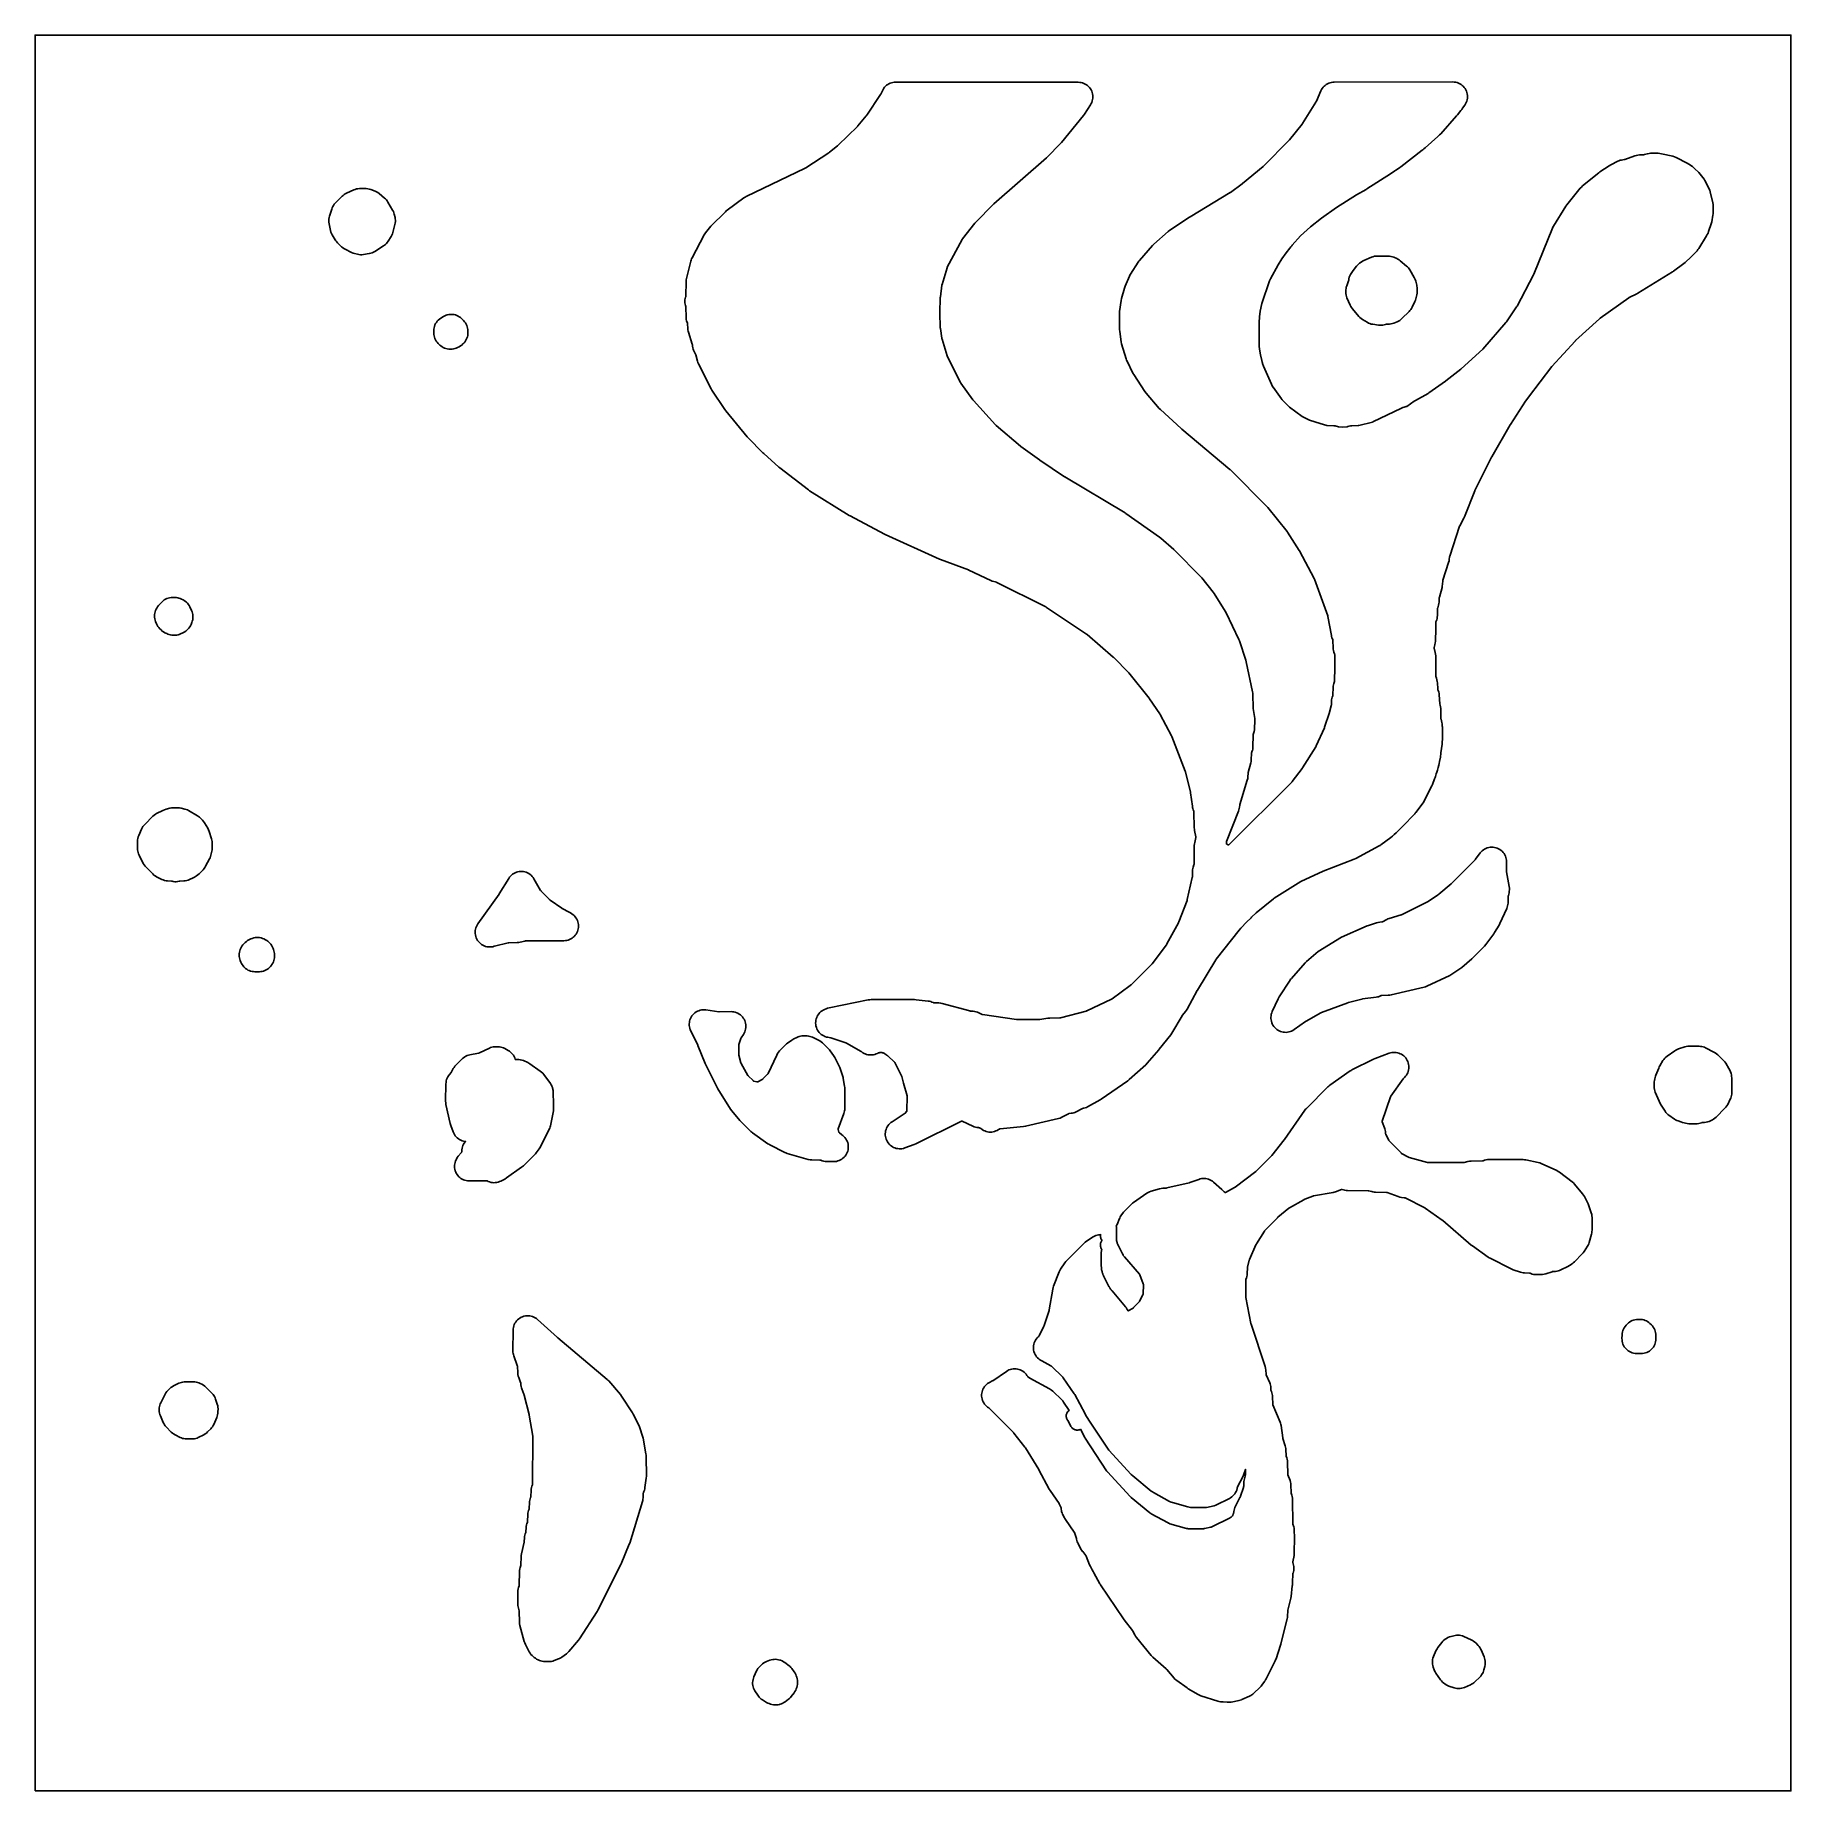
# Model space of a CAD drawing. Header units: millimetres. Extents: x 0 to 300, y 0 to 300.
import ezdxf

# ---------------------------------------------------------------- set-up
doc = ezdxf.new("R2010")
doc.units = ezdxf.units.MM
doc.layers.add('CUT', color=7, linetype='CONTINUOUS')

msp = doc.modelspace()

# ---------------------------------------------------------------- linework, layer by layer
at = {"layer": 'CUT'}
for points in [[(0.0029, 0.0029), (0, 0.0614), (0, 299.9386), (0.0029, 299.9971), (0.0614, 300), (299.9021, 300), (299.9605, 299.9971), (299.9634, 299.9386), (299.9634, 0.0614), (299.9605, 0.0029), (299.9021, 0), (0.0614, 0)], [(111.1559, 253.6184), (111.16, 253.6023), (111.1666, 253.5681), (111.1699, 253.5364), (111.171, 253.512), (111.2042, 251.8269), (111.2176, 251.6124), (111.2495, 251.3998), (111.2995, 251.1907), (111.3672, 250.9867), (111.4327, 250.8146), (111.4395, 250.7952), (111.4505, 250.7537), (111.457, 250.7112), (111.4585, 250.6907), (111.4971, 249.8745), (111.5175, 249.6532), (111.5574, 249.4345), (111.6166, 249.2202), (112.2793, 247.1801), (112.2851, 247.1606), (112.3029, 247.0771), (112.3056, 247.0569), (112.3299, 246.8276), (112.3657, 246.5947), (112.4233, 246.3662), (112.5022, 246.1442), (112.6016, 245.9306), (112.8278, 245.499), (112.8369, 245.4804), (112.8689, 245.3994), (112.875, 245.3796), (113.1739, 244.2997), (113.2499, 244.0694), (113.3478, 243.8475), (115.4813, 239.5859), (115.6408, 239.3123), (117.8532, 236.0146), (117.9965, 235.8218), (121.6526, 231.3655), (121.8048, 231.1963), (124.3533, 228.6104), (124.474, 228.4957), (127.0863, 226.1764), (127.2202, 226.0656), (132.1143, 222.2945), (132.3135, 222.1559), (139.0594, 217.9319), (139.2228, 217.838), (145.0998, 214.7481), (145.2307, 214.6841), (154.5309, 210.4667), (154.6812, 210.4043), (159.4352, 208.6114), (159.4798, 208.5936), (159.5236, 208.5741), (163.2631, 206.8152), (163.5226, 206.7105), (163.7922, 206.6354), (164.0814, 206.572), (164.0865, 206.5708), (164.1345, 206.5563), (164.1581, 206.5468), (164.1796, 206.5367), (172.6675, 202.2903), (172.7343, 202.2542), (172.7988, 202.214), (179.6286, 197.6495), (179.6888, 197.6065), (179.7463, 197.56), (184.2067, 193.7175), (184.2444, 193.6836), (184.2806, 193.6482), (186.7712, 191.1114), (186.8112, 191.0687), (186.8491, 191.024), (190.3468, 186.6963), (190.3798, 186.6537), (190.4108, 186.6096), (192.1497, 184.0174), (192.1811, 183.9682), (192.21, 183.9176), (194.1624, 180.2989), (194.1976, 180.2282), (194.2282, 180.1553), (196.4904, 174.2252), (196.514, 174.1574), (196.5336, 174.0883), (197.3882, 170.6859), (197.4035, 170.6167), (197.4146, 170.5467), (197.714, 168.2434), (197.7503, 168.0345), (197.804, 167.8295), (197.875, 167.6297), (197.9674, 167.401), (197.9737, 167.3843), (197.9844, 167.3484), (197.9884, 167.3116), (197.9891, 167.2936), (198.0348, 164.5542), (198.0494, 164.3227), (198.0855, 164.0935), (198.3088, 163.0045), (198.3125, 162.9836), (198.3166, 162.9394), (198.311, 162.8953), (198.3066, 162.8745), (198.1118, 162.0661), (198.0616, 161.7913), (198.0424, 161.5127), (198.0017, 158.359), (198.001, 158.34), (197.9966, 158.3005), (197.9884, 158.2616), (197.9831, 158.2433), (197.8555, 157.8385), (197.7968, 157.6171), (197.7585, 157.3913), (197.7411, 157.1629), (197.7112, 156.1775), (197.7101, 156.1586), (197.7, 156.0797), (197.6962, 156.0611), (196.8441, 152.328), (196.8218, 152.2444), (196.7937, 152.1626), (195.3779, 148.4806), (195.3477, 148.4091), (195.3131, 148.3396), (193.3654, 144.7321), (193.3211, 144.6567), (193.2714, 144.5846), (190.8446, 141.3209), (190.8416, 141.317), (190.7939, 141.2616), (190.7821, 141.2493), (187.2343, 137.7268), (187.1688, 137.6664), (187.0991, 137.611), (184.0186, 135.3419), (184.0028, 135.3309), (183.9331, 135.2895), (183.9157, 135.2808), (179.6543, 133.2908), (179.6384, 133.2838), (179.5696, 133.2589), (179.5528, 133.254), (175.1998, 132.1034), (175.1775, 132.0982), (175.0827, 132.0847), (175.0599, 132.0835), (173.3504, 132.0422), (173.0083, 132.0103), (171.6248, 131.7846), (171.6194, 131.7838), (171.5394, 131.7771), (171.5207, 131.7767), (167.8543, 131.7864), (167.7675, 131.7897), (167.6811, 131.7993), (161.8289, 132.6594), (161.8086, 132.663), (161.7667, 132.6738), (161.7262, 132.6889), (161.7075, 132.6977), (161.2037, 132.9501), (160.9776, 133.0497), (160.7428, 133.1265), (160.5016, 133.1798), (160.2563, 133.209), (159.812, 133.2397), (159.7929, 133.2415), (159.7138, 133.2549), (159.6952, 133.2594), (154.967, 134.543), (154.6969, 134.6006), (154.422, 134.628), (153.5775, 134.6652), (153.5554, 134.6668), (153.5094, 134.6741), (153.4647, 134.6866), (153.4439, 134.6944), (153.2272, 134.7827), (153.0133, 134.8587), (152.7935, 134.915), (152.5694, 134.9511), (150.5255, 135.1861), (150.2366, 135.2024), (142.8367, 135.1923), (142.5913, 135.1799), (142.3484, 135.1435), (135.6315, 133.7962), (135.3828, 133.7328), (135.1418, 133.6443), (134.8697, 133.5282), (134.648, 133.4203), (134.4379, 133.2911), (134.2416, 133.1419), (134.061, 132.974), (133.8978, 132.7892), (133.7536, 132.5892), (133.6298, 132.3759), (133.5276, 132.1515), (133.448, 131.9181), (133.3918, 131.6781), (133.3595, 131.4336), (133.3514, 131.1872), (133.3677, 130.9411), (133.4081, 130.6979), (133.4723, 130.4598), (133.4756, 130.4497), (133.5626, 130.2198), (133.6718, 129.9995), (133.8021, 129.791), (133.9523, 129.5964), (134.1208, 129.4174), (134.3061, 129.2558), (134.5064, 129.1133), (134.7197, 128.991), (134.944, 128.8904), (135.1771, 128.8122), (135.4168, 128.7573), (135.8601, 128.6785), (135.8648, 128.6776), (135.9348, 128.66), (135.9509, 128.655), (138.4885, 127.8041), (138.5059, 127.7978), (138.5764, 127.7665), (138.5927, 127.7578), (141.1336, 126.3298), (141.1483, 126.3211), (141.2075, 126.2806), (141.2202, 126.2707), (141.4132, 126.1336), (141.6183, 126.0153), (141.8337, 125.9171), (142.0575, 125.8396), (142.2875, 125.7836), (142.5218, 125.7497), (142.7583, 125.738), (142.9948, 125.7488), (143.2292, 125.7819), (143.4595, 125.8371), (143.6835, 125.9137), (143.8992, 126.0113), (143.993, 126.0591), (144.1011, 126.1015), (144.2128, 126.133), (144.327, 126.1533), (144.4427, 126.1623), (144.5588, 126.1599), (144.674, 126.146), (144.7873, 126.1209), (144.8975, 126.0847), (145.0037, 126.0379), (145.1079, 125.9791), (145.128, 125.9665), (145.1792, 125.9323), (145.507, 125.702), (145.5652, 125.6585), (145.6156, 125.6185), (145.6713, 125.5717), (146.8304, 124.5367), (146.8724, 124.4955), (146.9011, 124.4442), (148.0373, 122.1659), (148.0458, 122.1479), (148.0749, 122.071), (148.0806, 122.0519), (148.3821, 120.9302), (148.9597, 118.7816), (148.964, 118.764), (148.9704, 118.7269), (148.9734, 118.6892), (148.9736, 118.6716), (148.9446, 116.2441), (148.9439, 116.2251), (148.9397, 116.1863), (148.9179, 116.154), (148.9061, 116.139), (148.5856, 115.7504), (148.5728, 115.7357), (148.5443, 115.7072), (148.513, 115.6817), (148.497, 115.6705), (146.7883, 114.5371), (146.7255, 114.498), (146.6603, 114.4629), (146.6172, 114.4412), (146.4053, 114.3218), (146.2061, 114.1823), (146.0214, 114.0242), (145.8529, 113.8488), (145.7022, 113.6579), (145.5708, 113.4533), (145.4599, 113.2369), (145.3706, 113.0107), (145.3036, 112.7769), (145.2597, 112.5377), (145.2392, 112.2954), (145.2424, 112.0522), (145.2692, 111.8105), (145.3194, 111.5725), (145.3924, 111.3406), (145.4876, 111.1168), (145.6041, 110.9033), (145.7408, 110.7022), (145.8964, 110.5153), (146.0694, 110.3444), (146.2582, 110.1911), (146.461, 110.0569), (146.6759, 109.9431), (146.9009, 109.8506), (147.1337, 109.7804), (147.3723, 109.7332), (147.6143, 109.7094), (147.8575, 109.7093), (148.0995, 109.7327), (148.3382, 109.7796), (148.5711, 109.8494), (150.1981, 110.4247), (150.4812, 110.5449), (158.2608, 114.4281), (158.3165, 114.4525), (158.373, 114.4297), (160.2092, 113.5797), (160.4296, 113.4901), (160.6576, 113.4219), (160.891, 113.3757), (161.0651, 113.3498), (161.125, 113.3393), (161.148, 113.3348), (161.2625, 113.3061), (161.3705, 113.2676), (161.4741, 113.2188), (161.5726, 113.1602), (161.7167, 113.0541), (161.7184, 113.0564), (161.8183, 112.9829), (162.0281, 112.8581), (162.249, 112.7543), (162.479, 112.6726), (162.7159, 112.6137), (162.9574, 112.5782), (163.2012, 112.5664), (163.445, 112.5784), (163.6864, 112.6141), (163.9233, 112.6733), (164.1532, 112.7552), (164.374, 112.8592), (164.5837, 112.9842), (164.7406, 113.0885), (164.7568, 113.0987), (164.7921, 113.1174), (164.8313, 113.125), (164.8503, 113.1272), (168.8692, 113.5005), (169.2147, 113.5572), (174.8148, 114.8848), (175.1046, 114.9723), (175.3816, 115.0942), (176.5485, 115.6943), (176.5637, 115.7017), (176.5964, 115.7151), (176.6305, 115.7226), (176.6474, 115.7251), (177.0108, 115.7722), (177.2259, 115.8097), (177.4368, 115.8658), (177.6421, 115.9401), (177.8401, 116.032), (178.8373, 116.5488), (178.8525, 116.5563), (178.8857, 116.57), (178.9201, 116.5807), (178.9362, 116.5846), (179.1334, 116.6278), (179.3713, 116.6924), (179.6016, 116.78), (179.8222, 116.8899), (181.9342, 118.0755), (182.1382, 118.2033), (186.6597, 121.349), (186.8949, 121.5346), (189.7537, 124.0815), (189.9829, 124.3142), (191.9715, 126.6171), (192.0463, 126.7079), (194.004, 129.2034), (194.1907, 129.4769), (195.9417, 132.4469), (195.9445, 132.4515), (195.9899, 132.5165), (196.0014, 132.531), (196.5424, 133.1798), (196.6938, 133.3812), (196.8242, 133.5968), (198.5289, 136.7663), (198.5456, 136.7963), (198.5631, 136.8258), (201.7232, 141.9807), (201.7611, 142.0388), (201.8023, 142.0946), (205.6988, 147.0711), (205.972, 147.401), (207.0276, 148.4661), (207.7138, 149.1432), (207.7568, 149.1856), (207.8407, 149.2685), (208.6008, 150.0184), (211.5552, 152.4211), (211.6145, 152.4664), (211.6765, 152.5079), (216.2365, 155.3654), (216.3033, 155.4044), (216.3725, 155.439), (219.964, 157.0957), (219.9974, 157.1105), (220.0312, 157.1243), (225.3585, 159.2035), (225.6292, 159.3283), (229.614, 161.461), (229.6284, 161.4688), (229.6451, 161.4793), (229.7788, 161.5575), (229.8691, 161.6201), (229.9241, 161.6547), (231.6348, 162.9053), (231.8878, 163.1172), (232.0145, 163.2384), (232.1977, 163.3979), (232.5169, 163.7191), (233.7813, 164.9289), (233.8593, 165.0069), (235.4785, 166.6992), (235.5841, 166.8054), (235.7104, 166.9424), (235.7826, 167.0334), (235.8835, 167.1538), (237.1146, 168.837), (237.2299, 169.0093), (237.3306, 169.1906), (238.6088, 171.7347), (238.7155, 171.9787), (239.0725, 172.9302), (239.1792, 173.159), (239.2561, 173.3426), (239.3182, 173.5318), (239.3805, 173.7508), (239.4925, 174.0494), (239.5934, 174.39), (239.7001, 174.8747), (239.8041, 175.2402), (239.8708, 175.5468), (239.922, 175.8822), (240.0843, 176.6192), (240.1234, 176.8454), (240.1415, 177.0742), (240.1519, 177.3878), (240.376, 178.8559), (240.3971, 179.0392), (240.4046, 179.2236), (240.4048, 179.2739), (240.4111, 179.3097), (240.429, 179.5905), (240.4432, 181.5487), (240.4332, 181.7914), (240.4148, 181.9231), (240.4148, 181.9295), (240.4069, 182.1387), (240.3814, 182.3465), (240.3386, 182.5515), (240.1955, 183.1181), (240.1917, 183.1346), (240.1871, 183.163), (240.1803, 183.2259), (240.1794, 183.245), (240.1471, 184.9269), (240.1256, 185.2091), (240.0724, 185.487), (239.9927, 185.7428), (239.8792, 187.28), (239.8533, 187.4993), (239.8081, 187.7155), (239.7439, 187.9268), (239.6614, 188.1317), (239.6498, 188.1573), (239.6399, 188.1804), (239.6275, 188.2164), (239.6222, 188.2553), (239.621, 188.2741), (239.579, 189.317), (239.5541, 189.5822), (239.5011, 189.8433), (239.4206, 190.0973), (239.3469, 190.293), (239.3413, 190.3089), (239.3318, 190.3429), (239.3283, 190.3777), (239.3277, 190.3947), (239.2779, 193.9131), (239.2778, 193.9186), (239.2564, 194.2116), (239.2007, 194.5001), (239.0104, 195.2476), (239.0062, 195.266), (239.002, 195.2934), (239.0058, 195.3221), (239.0096, 195.3404), (239.1151, 195.7943), (239.199, 196.1384), (239.2499, 196.4123), (239.2518, 196.4395), (239.2567, 196.4674), (239.2748, 196.7352), (239.2954, 198.2609), (239.3183, 199.674), (239.3191, 199.6804), (239.3275, 199.7199), (239.333, 199.7384), (239.4543, 200.1163), (239.5153, 200.3417), (239.5549, 200.5718), (239.5729, 200.8045), (239.6125, 202.1048), (239.6209, 202.1371), (239.6283, 202.158), (239.7022, 202.3488), (239.7859, 202.6056), (239.8414, 202.8698), (239.8682, 203.1386), (239.9011, 203.8691), (239.9026, 203.8902), (239.9093, 203.9333), (239.9118, 203.9439), (240.3608, 205.6379), (240.4122, 205.8796), (240.4395, 206.1252), (240.4397, 206.1284), (240.48, 206.7847), (240.4804, 206.7901), (240.4877, 206.841), (240.4937, 206.8664), (240.5007, 206.8897), (241.4827, 209.8942), (241.4879, 209.91), (241.5548, 210.1566), (241.5961, 210.4087), (241.6487, 210.8783), (241.6515, 210.8987), (241.6697, 210.9814), (243.3673, 216.072), (243.369, 216.0768), (243.3982, 216.1467), (243.4059, 216.1626), (244.0749, 217.4576), (244.1765, 217.6805), (245.9418, 222.116), (245.9622, 222.1643), (245.9848, 222.2117), (248.8417, 227.9022), (248.8584, 227.9343), (248.8761, 227.9659), (252.027, 233.4072), (252.042, 233.4324), (252.0576, 233.4572), (254.6488, 237.4716), (254.67, 237.5032), (254.6862, 237.5255), (255.1487, 238.14), (259.1036, 243.3853), (259.1078, 243.3906), (259.1128, 243.3963), (263.1108, 247.7309), (263.1459, 247.7674), (263.1824, 247.8023), (267.2532, 251.5378), (267.3108, 251.5874), (267.3713, 251.6333), (272.2568, 255.1008), (272.2612, 255.1038), (272.3297, 255.1449), (272.3463, 255.1534), (273.6238, 255.7766), (273.8441, 255.8982), (279.7193, 259.5369), (279.7672, 259.5665), (279.9222, 259.6707), (281.6834, 260.9528), (281.9216, 261.1498), (282.9227, 262.088), (283.0394, 262.2049), (283.9308, 263.1584), (284.0952, 263.3533), (284.2389, 263.5639), (284.2411, 263.5674), (285.5298, 265.6805), (285.5948, 265.787), (285.6038, 265.8017), (285.6062, 265.8057), (285.6705, 265.911), (285.6719, 265.9134), (285.8045, 266.161), (285.9084, 266.422), (286.3584, 267.7669), (286.4458, 268.1055), (286.6574, 269.2497), (286.6884, 269.4736), (286.6991, 269.6993), (286.7011, 270.7357), (286.684, 271.0326), (286.6318, 271.3255), (286.1749, 273.2242), (286.0903, 273.5031), (285.9738, 273.7703), (285.9681, 273.7816), (285.3546, 274.9911), (285.2462, 275.1833), (285.1212, 275.3653), (284.4515, 276.2535), (284.2355, 276.5036), (283.5206, 277.2287), (283.3505, 277.386), (283.1664, 277.5269), (282.5434, 277.9595), (282.2374, 278.1412), (280.3413, 279.0913), (280.0684, 279.2083), (279.7835, 279.2922), (277.8511, 279.7381), (277.5709, 279.7862), (277.2869, 279.8022), (275.9994, 279.8011), (275.7316, 279.7865), (275.4668, 279.7433), (275.2082, 279.6719), (274.9591, 279.5886), (274.942, 279.5833), (274.9053, 279.5747), (274.8679, 279.5695), (274.8506, 279.5683), (274.0766, 279.5318), (273.8229, 279.5068), (273.573, 279.4561), (273.3296, 279.3803), (271.6058, 278.7448), (271.6008, 278.7431), (271.5526, 278.7295), (271.5277, 278.7248), (271.5042, 278.7217), (271.245, 278.6942), (271.0223, 278.6604), (270.8036, 278.6067), (270.5907, 278.5336), (270.3851, 278.4416), (269.2007, 277.8458), (268.9255, 277.6846), (267.3419, 276.6157), (267.1709, 276.4894), (264.3666, 274.2272), (264.167, 274.0476), (263.9878, 273.8477), (261.6957, 270.9965), (261.5195, 270.7477), (259.4205, 267.363), (259.3174, 267.18), (259.2301, 266.9891), (256.0352, 259.1511), (256.0115, 259.0967), (255.9851, 259.0435), (253.1758, 253.7114), (253.1438, 253.6545), (253.1087, 253.5993), (251.3532, 250.9922), (251.3102, 250.9324), (251.2637, 250.8753), (247.3384, 246.3456), (247.3154, 246.3205), (243.6527, 242.999), (243.6215, 242.9717), (243.5894, 242.9455), (241.0294, 240.9243), (241.0028, 240.9039), (240.9757, 240.8842), (238.0962, 238.8582), (238.0426, 238.8226), (237.9871, 238.7898), (235.8331, 237.5934), (235.8305, 237.592), (235.5935, 237.4423), (234.3338, 236.5446), (234.318, 236.5339), (234.3155, 236.5325), (234.2821, 236.5208), (234.2644, 236.5159), (233.9138, 236.4287), (233.6723, 236.3554), (233.4393, 236.2582), (233.4221, 236.25), (233.4204, 236.2492), (228.5519, 233.9242), (228.5374, 233.9177), (228.4799, 233.897), (228.461, 233.8917), (226.1436, 233.3105), (226.1132, 233.304), (226.0563, 233.2958), (226.0363, 233.2945), (224.9365, 233.2502), (224.7104, 233.2308), (224.487, 233.191), (224.2681, 233.131), (224.144, 233.0909), (223.3855, 233.0123), (222.6531, 233.0894), (222.5238, 233.1314), (222.3049, 233.1918), (222.0813, 233.2321), (221.8551, 233.2519), (220.7368, 233.2987), (220.7314, 233.299), (220.6875, 233.3043), (220.6738, 233.3081), (219.5177, 233.6529), (217.748, 234.1863), (217.7318, 234.1916), (217.7056, 234.202), (217.7, 234.2047), (216.5753, 234.7684), (216.5717, 234.7703), (216.502, 234.8129), (216.4861, 234.824), (214.3167, 236.4311), (213.1032, 237.6303), (213.0742, 237.6624), (213.0725, 237.6642), (213.0679, 237.6693), (213.055, 237.6836), (213.0528, 237.6863), (213.0347, 237.7094), (213.0271, 237.7192), (213.0129, 237.7375), (213.0052, 237.7473), (212.9313, 237.8492), (211.4989, 239.8355), (211.4933, 239.8451), (211.4849, 239.8622), (209.8424, 243.4211), (209.7131, 243.8732), (209.6802, 243.9881), (209.6348, 244.1465), (209.562, 244.4007), (209.3434, 245.3634), (209.1764, 246.3399), (209.1433, 246.8544), (209.1279, 247.7548), (209.1244, 247.9596), (209.1212, 248.1469), (209.115, 248.5141), (209.1322, 250.9155), (209.1768, 251.8501), (209.3093, 252.8064), (209.578, 254.1383), (210.86, 258.0237), (211.0317, 258.3676), (212.3554, 260.7769), (212.9796, 261.7684), (213.7399, 262.815), (214.3613, 263.5878), (214.532, 263.8), (214.6952, 264.003), (214.7615, 264.0854), (216.1859, 265.6916), (217.8844, 267.2193), (219.7537, 268.7032), (222.3279, 270.5343), (225.777, 272.7005), (227.4203, 273.6412), (227.543, 273.7162), (231.536, 276.3176), (232.3142, 276.8063), (232.4978, 276.9334), (232.5964, 277.0084), (233.1427, 277.3643), (233.3095, 277.4829), (236.9626, 280.3142), (237.0812, 280.412), (237.1955, 280.5124), (237.2328, 280.5431), (237.4822, 280.7643), (239.6505, 282.6692), (239.807, 282.8265), (239.9313, 282.9366), (240.1382, 283.143), (242.8555, 286.1902), (243.0009, 286.3691), (243.5585, 287.1244), (243.7214, 287.3115), (243.8802, 287.5141), (244.2624, 288.0572), (244.3951, 288.2671), (244.5062, 288.4891), (244.5948, 288.721), (244.66, 288.9605), (244.7011, 289.2054), (244.7177, 289.4531), (244.7096, 289.7012), (244.677, 289.9473), (244.6201, 290.189), (244.5395, 290.4238), (244.4361, 290.6495), (244.3107, 290.8638), (244.1648, 291.0646), (243.9996, 291.25), (243.8169, 291.418), (243.6184, 291.5671), (243.4061, 291.6958), (243.182, 291.8028), (242.9485, 291.887), (242.7078, 291.9477), (242.4622, 291.9842), (242.2142, 291.9961), (242.1982, 291.9961), (221.9423, 291.9652), (221.7015, 291.9532), (221.4631, 291.9181), (221.2291, 291.8602), (221.0017, 291.78), (220.7832, 291.6783), (220.5755, 291.556), (220.3805, 291.4142), (220.2, 291.2544), (220.0358, 291.0779), (219.8894, 290.8864), (219.7621, 290.6817), (219.6551, 290.4657), (218.8918, 288.7181), (218.8545, 288.6403), (218.8117, 288.5653), (216.5399, 284.8937), (216.4993, 284.8323), (216.4551, 284.7735), (214.301, 282.085), (214.2593, 282.0357), (214.2151, 281.9887), (209.9057, 277.6488), (209.8652, 277.6098), (209.8229, 277.5727), (206.2895, 274.6192), (206.2548, 274.5913), (206.2192, 274.5647), (204.2305, 273.1362), (204.1903, 273.1085), (204.149, 273.0824), (197.3109, 268.9607), (197.2094, 268.8961), (193.8588, 266.6499), (193.602, 266.4525), (191.1077, 264.2637), (190.8743, 264.0299), (188.6638, 261.5011), (188.5406, 261.3485), (188.4298, 261.1866), (187.1494, 259.1505), (187.0519, 258.9811), (186.9679, 258.8047), (186.2316, 257.0871), (186.1259, 256.79), (185.6185, 255.0173), (185.5461, 254.6754), (185.2786, 252.7619), (185.2546, 252.4077), (185.2633, 249.7051), (185.29, 249.3488), (185.5456, 247.6131), (185.6244, 247.259), (186.3966, 244.6847), (186.4651, 244.487), (186.5498, 244.2958), (187.5576, 242.2559), (187.6999, 242.0053), (189.5915, 239.0812), (189.8061, 238.7963), (192.047, 236.2258), (192.2455, 236.0226), (195.8147, 232.7629), (195.8961, 232.6917), (204.1228, 225.8065), (204.1644, 225.77), (204.2043, 225.7317), (210.5171, 219.3852), (210.5618, 219.3377), (210.604, 219.2879), (213.8912, 215.1828), (213.9303, 215.1313), (213.9666, 215.0777), (215.9561, 211.9643), (215.9816, 211.9225), (216.0055, 211.8796), (218.5041, 207.1706), (218.5409, 207.095), (218.5723, 207.0171), (220.8419, 200.7836), (220.8473, 200.7678), (220.8656, 200.7), (220.8689, 200.6836), (221.4527, 197.4379), (221.4995, 197.2293), (221.564, 197.0255), (221.6456, 196.8279), (221.7078, 196.6939), (221.7157, 196.6758), (221.7291, 196.6369), (221.7345, 196.596), (221.7355, 196.5763), (221.7716, 195.2981), (221.7898, 195.0599), (221.8305, 194.8246), (221.8936, 194.5942), (222.0027, 194.2594), (222.0083, 194.2404), (222.0171, 194.2), (222.0217, 194.1588), (222.0224, 194.1391), (222.0452, 191.9316), (222.0453, 191.9229), (222.0452, 191.9038), (222.0212, 189.6805), (222.0205, 189.6606), (222.0158, 189.6193), (222.0069, 189.5788), (222.0012, 189.5597), (221.8931, 189.2296), (221.8292, 188.9974), (221.788, 188.76), (221.7698, 188.5199), (221.7353, 187.2604), (221.7343, 187.2414), (221.7294, 187.202), (221.7169, 187.1643), (221.7096, 187.1467), (221.696, 187.1163), (221.6112, 186.8989), (221.547, 186.6745), (221.5041, 186.4451), (221.4827, 186.2127), (221.4523, 185.5391), (221.451, 185.52), (221.4396, 185.4408), (221.4355, 185.4221), (221.1667, 184.3265), (221.154, 184.279), (221.1395, 184.232), (220.3082, 181.7364), (220.287, 181.6779), (220.2629, 181.6206), (218.8757, 178.5473), (218.8406, 178.4759), (218.8009, 178.4069), (216.5509, 174.7799), (216.5168, 174.7279), (216.48, 174.6777), (214.7885, 172.4879), (214.7381, 172.427), (214.6839, 172.3694), (203.9159, 161.6586), (203.9026, 161.6461), (203.8738, 161.6224), (203.8389, 161.6358), (203.8224, 161.6436), (203.6073, 161.7514), (203.5905, 161.7604), (203.5573, 161.7814), (203.5491, 161.8199), (203.5466, 161.8387), (203.5155, 162.1227), (203.5139, 162.1416), (203.5135, 162.1811), (203.5245, 162.2191), (203.5311, 162.2369), (205.5968, 167.407), (205.6704, 167.6183), (205.7249, 167.8354), (205.7597, 168.0564), (205.804, 168.4525), (205.8065, 168.4705), (205.822, 168.5453), (205.827, 168.5629), (207.0951, 172.6923), (207.165, 172.9796), (207.2005, 173.2731), (207.2374, 173.8747), (207.2391, 173.8941), (207.2521, 173.9744), (207.2566, 173.9932), (207.6922, 175.6314), (207.7487, 175.904), (207.7745, 176.1811), (207.8165, 177.3124), (207.8179, 177.3341), (207.8246, 177.3791), (207.8363, 177.423), (207.8437, 177.4435), (207.8929, 177.5696), (207.9642, 177.7792), (208.0167, 177.9942), (208.05, 178.2131), (208.0638, 178.434), (208.0981, 180.3479), (208.0992, 180.3711), (208.1126, 180.468), (208.1179, 180.4907), (208.2623, 181.0403), (208.3181, 181.3134), (208.343, 181.5911), (208.3829, 182.7671), (208.3806, 182.9885), (208.3587, 183.2089), (208.1114, 184.9232), (208.1031, 184.9959), (208.0992, 185.069), (208.0484, 187.3116), (208.0327, 187.5404), (207.9961, 187.7668), (206.9168, 192.9267), (206.8406, 193.208), (205.7464, 196.4781), (205.6378, 196.7492), (203.489, 201.3164), (203.334, 201.5974), (201.4129, 204.6065), (201.2661, 204.8127), (199.3438, 207.2416), (199.1636, 207.4455), (194.6712, 212.0016), (194.5359, 212.129), (192.3122, 214.0716), (192.1072, 214.2327), (186.3619, 218.2799), (186.2012, 218.3842), (175.9334, 224.4982), (175.9063, 224.5148), (175.8797, 224.5321), (171.6324, 227.3722), (171.6184, 227.3818), (171.5881, 227.4032), (168.4131, 229.7208), (168.3759, 229.7491), (168.3398, 229.7788), (164.2067, 233.3136), (164.1539, 233.3615), (164.104, 233.4125), (160.2894, 237.5423), (160.2391, 237.6003), (160.1926, 237.6614), (158.1298, 240.5559), (158.1269, 240.5601), (158.0878, 240.6245), (158.0795, 240.64), (155.8326, 245.1198), (155.8253, 245.1351), (155.7991, 245.2009), (155.7939, 245.217), (154.9423, 248.0487), (154.9197, 248.135), (154.9036, 248.2227), (154.6587, 249.8988), (154.6504, 249.9711), (154.6464, 250.0438), (154.5835, 252.552), (154.5831, 252.5824), (154.5835, 252.6129), (154.6466, 255.1302), (154.6498, 255.1921), (154.6561, 255.2539), (154.9163, 257.2864), (154.9171, 257.2917), (154.9335, 257.3705), (154.9384, 257.3886), (155.7918, 260.2267), (155.7978, 260.245), (155.8285, 260.3196), (155.8371, 260.3368), (158.3594, 265.0771), (158.3682, 265.0927), (158.4093, 265.1554), (158.4201, 265.1696), (160.5715, 267.8736), (160.6125, 267.9225), (160.6561, 267.9692), (163.7299, 271.0932), (163.7612, 271.1239), (163.7935, 271.1533), (172.7691, 279.0483), (172.8893, 279.1613), (175.1798, 281.461), (175.343, 281.6416), (179.1158, 286.2507), (179.2824, 286.4795), (180.3159, 288.0823), (180.4377, 288.2931), (180.5384, 288.5146), (180.617, 288.7449), (180.673, 288.9818), (180.7056, 289.223), (180.7146, 289.4662), (180.6999, 289.7091), (180.6617, 289.9494), (180.6003, 290.1849), (180.5163, 290.4133), (180.4104, 290.6325), (180.2838, 290.8403), (180.1376, 291.0349), (179.9731, 291.2143), (179.792, 291.3768), (179.5959, 291.521), (179.3867, 291.6454), (179.1664, 291.7489), (178.9371, 291.8304), (178.701, 291.8893), (178.4602, 291.925), (178.2172, 291.9371), (147.0302, 291.9671), (146.7917, 291.9559), (146.5554, 291.922), (146.3234, 291.8658), (146.0978, 291.7877), (145.8807, 291.6884), (145.6741, 291.5688), (145.4797, 291.4301), (145.2996, 291.2735), (145.1351, 291.1004), (144.988, 290.9124), (144.8594, 290.7113), (144.7506, 290.4987), (144.4904, 289.9245), (144.4881, 289.9196), (144.4491, 289.8489), (144.439, 289.833), (142.0791, 286.3139), (142.0425, 286.2623), (142.0033, 286.2127), (140.5661, 284.4889), (140.526, 284.4431), (140.4835, 284.3994), (137.1942, 281.1749), (137.1525, 281.1359), (137.109, 281.0989), (135.7212, 279.9733), (135.6689, 279.9332), (135.6146, 279.8961), (131.6626, 277.3465), (131.5992, 277.3083), (131.5335, 277.274), (121.4855, 272.4099), (121.2874, 272.3028), (121.0998, 272.1782), (118.2239, 270.0768), (118.0729, 269.9573), (117.9316, 269.8266), (115.4359, 267.3323), (115.2127, 267.0767), (114.5426, 266.1949), (114.4285, 266.0316), (114.3277, 265.8597), (112.232, 261.9349), (112.1421, 261.7482), (112.0679, 261.5548), (112.01, 261.3558), (111.2917, 258.4423), (111.2404, 258.1696), (111.2195, 257.8928), (111.171, 255.415), (111.1702, 255.3961), (111.1656, 255.3567), (111.1572, 255.318), (111.1519, 255.2999), (111.132, 255.2382), (111.0688, 255.0024), (111.0288, 254.7615), (111.0126, 254.5179), (111.0201, 254.2739), (111.0515, 254.0318), (111.1063, 253.7939)], [(50.7652, 265.8597), (51.2524, 265.0308), (51.379, 264.8367), (51.523, 264.6551), (51.6832, 264.4876), (52.3522, 263.8502), (52.5371, 263.6905), (52.7367, 263.5496), (52.9491, 263.4289), (54.0661, 262.8644), (54.3209, 262.7529), (54.5864, 262.6705), (55.0797, 262.547), (55.332, 262.4974), (55.588, 262.4741), (55.845, 262.4771), (56.1004, 262.5065), (57.0959, 262.6734), (57.3403, 262.7271), (57.5781, 262.8049), (57.8069, 262.9062), (58.0245, 263.0297), (59.5158, 263.9786), (59.6986, 264.1067), (59.8691, 264.2505), (60.0262, 264.409), (60.1686, 264.5809), (60.295, 264.7647), (60.8108, 265.5917), (60.9333, 265.8121), (61.033, 266.0438), (61.1088, 266.2843), (61.4675, 267.6602), (61.5162, 267.8914), (61.5429, 268.1261), (61.5473, 268.3624), (61.5293, 268.598), (61.4893, 268.8308), (61.3657, 269.3893), (61.2969, 269.6385), (61.2027, 269.8793), (61.0841, 270.109), (60.2874, 271.4749), (60.1662, 271.6627), (60.0288, 271.839), (59.8761, 272.0023), (59.7095, 272.1513), (58.7559, 272.9303), (58.546, 273.0842), (58.3213, 273.2155), (58.0841, 273.3227), (57.3364, 273.6148), (57.0917, 273.6961), (56.8399, 273.7518), (56.5837, 273.7813), (56.5122, 273.7858), (56.2998, 273.7901), (55.4121, 273.7705), (55.1595, 273.752), (54.9102, 273.7082), (54.6665, 273.6393), (54.4311, 273.5462), (53.1838, 272.9781), (52.9809, 272.8743), (52.7883, 272.7523), (52.6076, 272.6134), (52.4402, 272.4586), (51.2712, 271.2734), (51.115, 271.0994), (50.9757, 270.9116), (50.8545, 270.7116), (50.7526, 270.5012), (50.6708, 270.2822), (50.2817, 269.0706), (50.2146, 268.8162), (50.1745, 268.5562), (50.162, 268.2934), (50.1772, 268.0307), (50.2199, 267.7711), (50.4784, 266.5915), (50.5481, 266.3379), (50.644, 266.0931)], [(226.1555, 251.9325), (226.3379, 251.7388), (226.5399, 251.5656), (226.759, 251.4148), (227.5474, 250.9322), (227.775, 250.8086), (228.0142, 250.7092), (228.2624, 250.6351), (228.5169, 250.5871), (229.5358, 250.4489), (229.7696, 250.4284), (230.0043, 250.4298), (230.2378, 250.4533), (230.4681, 250.4985), (230.6931, 250.5651), (230.7604, 250.5885), (230.7956, 250.5941), (230.8129, 250.5957), (231.374, 250.6349), (231.6329, 250.6666), (231.8871, 250.7251), (232.1338, 250.8098), (232.7005, 251.038), (232.9216, 251.1398), (233.1319, 251.2627), (233.3291, 251.4055), (233.5116, 251.5667), (234.7283, 252.7526), (234.8843, 252.9192), (235.0244, 253.0994), (235.1476, 253.2915), (235.2527, 253.4941), (235.7164, 254.4976), (235.8066, 254.7204), (235.875, 254.9508), (236.0411, 255.6276), (236.0946, 255.9198), (236.113, 256.2163), (236.1143, 256.678), (236.1063, 256.8844), (236.0814, 257.0893), (236.0396, 257.2916), (235.8795, 257.9316), (235.8129, 258.1536), (235.7261, 258.3684), (235.6197, 258.5742), (234.8729, 259.869), (234.7528, 260.0572), (234.6164, 260.2339), (234.4648, 260.3978), (234.2992, 260.5475), (233.207, 261.4495), (233.0253, 261.5861), (232.8319, 261.7057), (232.6285, 261.8072), (232.1166, 262.0342), (231.876, 262.1264), (231.6271, 262.1933), (231.3727, 262.2343), (231.1154, 262.2488), (229.3277, 262.2576), (229.0652, 262.245), (228.8054, 262.205), (228.5512, 262.1379), (228.3055, 262.0445), (226.9952, 261.4658), (226.7631, 261.3485), (226.5444, 261.2078), (226.2637, 261.0057), (226.0815, 260.8612), (225.9135, 260.7003), (225.7612, 260.5246), (225.1905, 259.8007), (225.0699, 259.634), (224.8387, 259.2853), (224.7128, 259.0732), (224.6083, 258.8498), (224.5264, 258.6171), (224.4678, 258.3775), (224.4331, 258.1333), (224.4301, 258.1001), (224.428, 258.0824), (224.4212, 258.0454), (224.4109, 258.0091), (224.405, 257.9928), (224.0866, 257.1646), (224.0126, 256.9416), (223.9599, 256.7126), (223.929, 256.4797), (223.9201, 256.2449), (223.9216, 256.0784), (223.936, 255.8314), (223.9748, 255.587), (224.0376, 255.3477), (224.1238, 255.1157), (224.6556, 253.8754), (224.7642, 253.6531), (224.8943, 253.4426), (225.0445, 253.246)], [(69.1465, 247.0494), (69.3291, 246.8887), (69.5265, 246.7466), (69.7368, 246.6243), (69.958, 246.523), (70.188, 246.4437), (70.4245, 246.3871), (70.6655, 246.3538), (70.9086, 246.344), (71.0404, 246.3452), (71.2679, 246.3575), (71.4933, 246.3905), (71.7148, 246.4439), (71.9305, 246.5172), (72.1386, 246.6098), (72.4231, 246.7524), (72.6583, 246.8866), (72.8776, 247.0454), (73.0784, 247.2271), (73.2291, 247.3789), (73.3943, 247.5629), (73.5406, 247.7624), (73.6665, 247.9753), (73.7707, 248.1996), (73.8522, 248.4331), (73.9103, 248.6735), (73.9443, 248.9185), (73.954, 249.1656), (73.9509, 249.4572), (73.9363, 249.7019), (73.8979, 249.944), (73.8359, 250.1812), (73.7509, 250.4112), (73.6439, 250.6317), (73.5158, 250.8407), (73.3678, 251.0361), (73.2014, 251.2161), (72.8351, 251.5753), (72.6583, 251.7329), (72.4673, 251.8732), (72.2639, 251.9947), (72.0499, 252.0964), (71.8272, 252.1775), (71.5978, 252.237), (71.3639, 252.2746), (71.1274, 252.2899), (70.8906, 252.2827), (70.6555, 252.2531), (70.4242, 252.2014), (70.1989, 252.128), (69.9816, 252.0336), (69.7741, 251.9191), (69.2883, 251.62), (69.0775, 251.4749), (68.8827, 251.3089), (68.7058, 251.1239), (68.5488, 250.9218), (68.4133, 250.7047), (68.3007, 250.4749), (68.2121, 250.2348), (68.1486, 249.9869), (68.1108, 249.7338), (68.099, 249.4781), (68.1009, 249.1085), (68.1145, 248.8604), (68.1527, 248.6149), (68.2151, 248.3744), (68.3011, 248.1412), (68.4098, 247.9178), (68.5401, 247.7062), (68.6907, 247.5086), (68.8603, 247.327)], [(20.5915, 199.8315), (20.7634, 199.4036), (20.8672, 199.1781), (20.9929, 198.964), (21.1392, 198.7635), (21.3046, 198.5784), (21.5145, 198.3659), (21.7154, 198.1835), (21.9349, 198.0239), (22.1704, 197.889), (22.4809, 197.7329), (22.6867, 197.6409), (22.8999, 197.5677), (23.1189, 197.5141), (23.3418, 197.4804), (23.5669, 197.4669), (23.7609, 197.4641), (23.9823, 197.4706), (24.2022, 197.4967), (24.4189, 197.5422), (24.6308, 197.6067), (24.8361, 197.6897), (25.2332, 197.871), (25.4855, 198.0041), (25.721, 198.1651), (25.9367, 198.3518), (26.0814, 198.4925), (26.2523, 198.6759), (26.4038, 198.8755), (26.5347, 199.0893), (26.6434, 199.3152), (26.777, 199.6321), (26.8577, 199.8521), (26.9175, 200.0787), (26.9558, 200.3098), (26.9724, 200.5435), (26.9669, 200.7778), (26.9396, 201.0105), (26.8906, 201.2396), (26.8203, 201.4632), (26.7295, 201.6791), (26.4141, 202.3401), (26.302, 202.5489), (26.1707, 202.7462), (26.0213, 202.9302), (25.8551, 203.0992), (25.6736, 203.2517), (25.4785, 203.3863), (25.2716, 203.5018), (24.9889, 203.6425), (24.7839, 203.7333), (24.5716, 203.8054), (24.3537, 203.8581), (24.1319, 203.8911), (23.908, 203.9041), (23.4838, 203.9097), (23.2335, 203.9005), (22.9855, 203.8662), (22.7421, 203.8074), (22.5058, 203.7244), (22.279, 203.6183), (22.064, 203.49), (21.8628, 203.3408), (21.6776, 203.1722), (21.247, 202.7389), (21.0739, 202.5456), (20.9217, 202.3354), (20.7922, 202.1106), (20.6835, 201.897), (20.5862, 201.6812), (20.5098, 201.4571), (20.4549, 201.2268), (20.422, 200.9924), (20.4115, 200.7558), (20.4234, 200.5194), (20.4576, 200.2851), (20.5138, 200.0551)], [(18.9498, 157.8203), (20.1017, 156.6666), (20.2956, 156.4917), (20.5067, 156.338), (20.7326, 156.2071), (21.6249, 155.7509), (21.8649, 155.6437), (22.1148, 155.5623), (22.3718, 155.5076), (22.6332, 155.4802), (23.2782, 155.4466), (23.2951, 155.4454), (23.3303, 155.4405), (23.4362, 155.4161), (23.4366, 155.418), (23.5958, 155.3825), (23.8435, 155.3527), (24.093, 155.3478), (24.3418, 155.3677), (24.5873, 155.4124), (24.7001, 155.4388), (24.7332, 155.4433), (24.7506, 155.4446), (25.3987, 155.4752), (25.6506, 155.4999), (25.8987, 155.55), (26.1404, 155.6249), (26.3733, 155.7238), (27.0063, 156.0314), (27.2148, 156.1453), (27.5498, 156.3495), (27.794, 156.5191), (28.0164, 156.7164), (28.6938, 157.3939), (28.8596, 157.5769), (29.0065, 157.7753), (29.1331, 157.9873), (29.7989, 159.2386), (29.8999, 159.4521), (29.9803, 159.6742), (30.0393, 159.9028), (30.2207, 160.7731), (30.2628, 161.054), (30.2728, 161.338), (30.2582, 162.0023), (30.2419, 162.238), (30.2034, 162.4711), (30.1431, 162.6996), (29.7487, 163.9499), (29.6423, 164.2282), (29.5036, 164.4919), (28.9415, 165.4211), (28.7758, 165.6621), (28.583, 165.8821), (28.2515, 166.2184), (28.0882, 166.37), (27.912, 166.5064), (27.7244, 166.6266), (26.2229, 167.4967), (26.0098, 167.6069), (25.7871, 167.6962), (25.557, 167.7636), (24.9777, 167.9037), (24.6821, 167.9566), (24.3822, 167.9737), (23.6193, 167.9713), (23.3222, 167.9526), (23.0295, 167.8988), (22.3833, 167.7396), (22.109, 167.6551), (21.8463, 167.5397), (20.7648, 166.9888), (20.5395, 166.8588), (20.3288, 166.706), (20.1352, 166.5322), (18.7242, 165.1264), (18.5651, 164.9521), (18.4231, 164.7637), (18.2995, 164.5627), (18.1955, 164.3509), (17.711, 163.235), (17.6212, 162.9953), (17.5564, 162.7476), (17.5173, 162.4946), (17.5043, 162.2389), (17.5045, 161.0063), (17.5154, 160.7738), (17.5479, 160.5432), (17.6017, 160.3167), (17.6763, 160.0961), (17.7712, 159.8834), (18.4856, 158.4632), (18.6172, 158.2329), (18.7726, 158.0177)], [(211.3696, 131.0351), (211.4839, 130.8213), (211.6184, 130.6197), (211.7718, 130.432), (211.9426, 130.2601), (212.1293, 130.1055), (212.3301, 129.9698), (212.5431, 129.8541), (212.7663, 129.7596), (212.9976, 129.6871), (213.2348, 129.6374), (213.4757, 129.6108), (213.7181, 129.6078), (213.9596, 129.6282), (214.198, 129.6719), (214.431, 129.7385), (214.6565, 129.8273), (214.8724, 129.9376), (215.0765, 130.0682), (217.043, 131.4655), (217.098, 131.5024), (217.1549, 131.5362), (219.6701, 132.9388), (219.6744, 132.9411), (219.7405, 132.9721), (219.7563, 132.9784), (224.2792, 134.6779), (224.3439, 134.7001), (224.4098, 134.7187), (226.6652, 135.2865), (226.7348, 135.3019), (226.805, 135.3131), (229.1043, 135.612), (229.3157, 135.6488), (229.5232, 135.7035), (229.7253, 135.7759), (229.9722, 135.8765), (229.9884, 135.8827), (230.023, 135.8933), (230.0585, 135.8976), (230.076, 135.8986), (231.1795, 135.9338), (231.4301, 135.9545), (231.6773, 136.0002), (237.2866, 137.3323), (237.5319, 137.4039), (237.7686, 137.5003), (241.6808, 139.3309), (241.8541, 139.4204), (242.0198, 139.5231), (243.5551, 140.5594), (243.7611, 140.7144), (245.4666, 142.142), (245.65, 142.3119), (247.6372, 144.3454), (247.8616, 144.6094), (249.2285, 146.4639), (249.3501, 146.6451), (250.1179, 147.9034), (250.2647, 148.1821), (251.4217, 150.7607), (251.5103, 150.987), (251.5765, 151.221), (251.6197, 151.4602), (251.6394, 151.7026), (251.6778, 152.8791), (251.6791, 152.9006), (251.6919, 152.9899), (251.6967, 153.0109), (251.8092, 153.4456), (251.8623, 153.708), (251.887, 153.9746), (251.8831, 154.2423), (251.8506, 154.5081), (251.3991, 157.0554), (251.3965, 157.0722), (251.3902, 157.1433), (251.3898, 157.1604), (251.3878, 158.7545), (251.3751, 159.0029), (251.3378, 159.2489), (251.2762, 159.4899), (251.191, 159.7236), (251.083, 159.9477), (250.9532, 160.16), (250.8029, 160.3583), (250.6337, 160.5407), (250.4473, 160.7053), (250.2453, 160.8506), (250.03, 160.9752), (249.8033, 161.0777), (249.5675, 161.1571), (249.3251, 161.2128), (249.0782, 161.244), (248.8296, 161.2506), (248.5814, 161.2325), (248.3364, 161.1897), (248.0967, 161.1228), (247.8649, 161.0325), (247.6433, 160.9195), (247.434, 160.7851), (247.239, 160.6305), (247.0604, 160.4573), (246.8999, 160.2673), (246.099, 159.2171), (246.0498, 159.1566), (245.9968, 159.0995), (242.0111, 155.0707), (241.9731, 155.034), (241.9337, 154.999), (239.8105, 153.1968), (239.7573, 153.1541), (239.7017, 153.1145), (238.0402, 151.9988), (237.9746, 151.9578), (237.9066, 151.921), (233.4648, 149.6994), (233.4497, 149.6923), (233.3844, 149.6663), (233.3685, 149.6612), (231.3465, 149.0524), (231.1327, 148.9773), (230.9266, 148.8831), (230.2096, 148.5155), (230.1931, 148.5075), (230.1574, 148.4933), (230.1196, 148.486), (230.1014, 148.4838), (229.7114, 148.4465), (229.4326, 148.4038), (229.1603, 148.3299), (227.7849, 147.8722), (227.5763, 147.7922), (223.2069, 145.8895), (222.8829, 145.7192), (219.5086, 143.6167), (219.2163, 143.4037), (217.2236, 141.7183), (216.9703, 141.4713), (214.6248, 138.8352), (214.5029, 138.6871), (214.3927, 138.5301), (212.5325, 135.651), (212.36, 135.3367), (211.3562, 133.1486), (211.2659, 132.9237), (211.1979, 132.6911), (211.1526, 132.453), (211.1307, 132.2116), (211.1322, 131.9692), (211.1572, 131.7281), (211.2055, 131.4906), (211.2765, 131.2588)], [(75.2734, 146.0053), (75.354, 145.7693), (75.4578, 145.5425), (75.5836, 145.3271), (75.7303, 145.1254), (75.8963, 144.9393), (76.08, 144.7707), (76.2796, 144.6212), (76.4932, 144.4923), (76.7185, 144.3854), (76.9533, 144.3014), (77.1953, 144.2412), (77.4422, 144.2055), (77.6913, 144.1945), (77.9403, 144.2084), (78.1867, 144.2471), (78.428, 144.3101), (78.4322, 144.3114), (78.5101, 144.3332), (80.8297, 144.9024), (80.8504, 144.9069), (80.937, 144.9186), (80.9582, 144.9198), (82.3704, 144.9591), (82.6138, 144.9778), (82.8543, 145.0202), (83.6638, 145.2039), (83.6849, 145.2081), (83.7733, 145.2183), (83.7948, 145.2191), (90.3556, 145.263), (90.6008, 145.2767), (90.8436, 145.3144), (91.0814, 145.3758), (91.3121, 145.4602), (91.5334, 145.5668), (91.7432, 145.6947), (91.9394, 145.8425), (92.1201, 146.0088), (92.2837, 146.1921), (92.4285, 146.3906), (92.5531, 146.6023), (92.6563, 146.8252), (92.7371, 147.0572), (92.7948, 147.2959), (92.8288, 147.5392), (92.8387, 147.7847), (92.8245, 148.0299), (92.7863, 148.2726), (92.7245, 148.5103), (92.6396, 148.7409), (92.5325, 148.9619), (92.4043, 149.1714), (92.2561, 149.3674), (92.0894, 149.5478), (91.9057, 149.711), (91.7085, 149.8696), (91.4856, 150.0296), (91.2465, 150.1642), (90.0635, 150.7471), (90.0589, 150.7494), (89.9931, 150.7881), (89.9782, 150.7981), (87.9701, 152.2106), (87.9551, 152.2217), (87.8965, 152.2718), (87.8832, 152.2849), (86.4577, 153.7543), (86.4416, 153.772), (86.3816, 153.8509), (86.3689, 153.8712), (85.2034, 155.8657), (85.0694, 156.0711), (84.9159, 156.2625), (84.7444, 156.4379), (84.5566, 156.5956), (84.3542, 156.7341), (84.1392, 156.8522), (83.9136, 156.9486), (83.6797, 157.0224), (83.4397, 157.073), (83.1959, 157.0998), (82.9506, 157.1026), (82.7063, 157.0813), (82.4652, 157.0362), (82.2296, 156.9677), (82.002, 156.8764), (81.7843, 156.7633), (81.5788, 156.6294), (81.3874, 156.476), (81.212, 156.3045), (81.0542, 156.1167), (80.9156, 155.9144), (79.2988, 153.2864), (79.2766, 153.2516), (79.2533, 153.2176), (75.6402, 148.1448), (75.5059, 147.9347), (75.3931, 147.7123), (75.303, 147.4797), (75.2366, 147.2393), (75.1945, 146.9935), (75.177, 146.7447), (75.1845, 146.4954), (75.2167, 146.2481)], [(35.0341, 141.8725), (35.1355, 141.6212), (35.241, 141.3932), (35.3689, 141.177), (35.5178, 140.9748), (35.6862, 140.7885), (35.7764, 140.6983), (35.959, 140.5329), (36.157, 140.3863), (36.3685, 140.2598), (36.5913, 140.1548), (36.8235, 140.0722), (37.0627, 140.0129), (37.3065, 139.9774), (37.5526, 139.9661), (38.3127, 139.9687), (38.5547, 139.9813), (38.7945, 140.0172), (39.0296, 140.0762), (39.2579, 140.1577), (39.4772, 140.261), (39.6855, 140.385), (39.8808, 140.5285), (40.0613, 140.6903), (40.2253, 140.8689), (40.3712, 141.0624), (40.4638, 141.1987), (40.5928, 141.41), (40.7003, 141.6332), (40.7851, 141.8658), (40.8465, 142.1057), (40.8839, 142.3505), (40.8968, 142.5978), (40.8976, 142.8586), (40.8881, 143.0839), (40.8583, 143.3073), (40.8085, 143.5272), (40.7391, 143.7417), (40.6507, 143.949), (40.4949, 144.2729), (40.3826, 144.4808), (40.2511, 144.6771), (40.1017, 144.8602), (39.9357, 145.0283), (39.7545, 145.18), (39.5598, 145.314), (39.3534, 145.4289), (39.0837, 145.5627), (38.8497, 145.6644), (38.6066, 145.7416), (38.3569, 145.7937), (38.1031, 145.82), (37.848, 145.8203), (37.5942, 145.7947), (37.3443, 145.7433), (37.101, 145.6667), (36.8667, 145.5657), (36.5392, 145.4042), (36.3074, 145.2742), (36.0907, 145.1203), (35.8915, 144.9442), (35.6719, 144.7282), (35.4968, 144.5371), (35.3424, 144.3289), (35.2104, 144.1058), (35.138, 143.9675), (35.0368, 143.7494), (34.9571, 143.5226), (34.8995, 143.2892), (34.8645, 143.0513), (34.8526, 142.8112), (34.8638, 142.5711), (34.8981, 142.3331), (34.955, 142.0995)], [(118.8207, 116.4741), (119.0109, 116.2091), (120.3738, 114.5504), (120.5606, 114.3472), (122.2876, 112.6641), (122.4324, 112.5336), (122.587, 112.4148), (125.1762, 110.58), (125.3354, 110.476), (125.5021, 110.3845), (128.0704, 109.0981), (128.2842, 109.0032), (128.506, 108.9288), (132.088, 107.9099), (132.3862, 107.8444), (132.6901, 107.8158), (134.0895, 107.77), (134.1093, 107.7688), (134.1498, 107.7634), (134.1896, 107.754), (134.2085, 107.748), (134.4622, 107.6604), (134.7265, 107.5851), (134.9976, 107.5393), (135.272, 107.5235), (136.4275, 107.5207), (136.6736, 107.5323), (136.9174, 107.568), (137.1565, 107.6275), (137.3885, 107.7103), (137.6113, 107.8155), (137.8226, 107.9421), (138.0205, 108.0889), (138.2029, 108.2545), (138.3682, 108.4372), (138.5147, 108.6354), (138.6409, 108.8469), (138.7457, 109.0699), (138.8281, 109.3021), (138.8872, 109.5413), (138.9225, 109.7851), (138.9336, 110.0312), (138.9204, 110.2772), (138.8831, 110.5208), (138.822, 110.7594), (138.7377, 110.9909), (138.631, 111.213), (138.5029, 111.4235), (138.3548, 111.6204), (138.188, 111.8017), (138.0042, 111.9658), (137.8051, 112.1109), (137.7757, 112.1302), (137.7608, 112.1416), (137.4003, 112.4309), (137.3854, 112.4435), (137.3569, 112.4715), (137.3413, 112.5084), (137.3351, 112.5269), (137.1886, 112.9998), (137.1836, 113.0175), (137.1759, 113.0543), (137.1855, 113.0907), (137.1915, 113.1081), (138.166, 115.7526), (138.2327, 115.9613), (138.2809, 116.1751), (138.3101, 116.3922), (138.3202, 116.6111), (138.3283, 119.9808), (138.3192, 120.1993), (138.2911, 120.4162), (138.0624, 121.7277), (138.0236, 121.9097), (137.9714, 122.0884), (137.4731, 123.5839), (137.3336, 123.9192), (136.6366, 125.3014), (136.5373, 125.4798), (136.4237, 125.6496), (135.835, 126.4562), (135.7038, 126.6209), (135.5592, 126.774), (134.5022, 127.8026), (134.2945, 127.9836), (134.0681, 128.1406), (133.8258, 128.2718), (132.7862, 128.7624), (132.5779, 128.8495), (132.3625, 128.9174), (132.1418, 128.9656), (131.9177, 128.9937), (131.692, 129.0015), (131.2156, 128.9963), (130.9923, 128.9838), (130.7709, 128.9515), (130.5534, 128.8995), (130.3414, 128.8283), (130.1366, 128.7384), (129.6135, 128.4803), (129.4334, 128.382), (129.2619, 128.2693), (128.537, 127.7489), (128.3707, 127.6186), (128.2161, 127.4747), (127.1773, 126.423), (126.9888, 126.209), (126.8259, 125.975), (126.6908, 125.7239), (125.2216, 122.5774), (125.2117, 122.5575), (125.1877, 122.5184), (125.1596, 122.4822), (125.1445, 122.4659), (124.3379, 121.6399), (124.3235, 121.6258), (124.2917, 121.5992), (124.2573, 121.576), (124.2398, 121.566), (123.4571, 121.1454), (123.4406, 121.1371), (123.4058, 121.1224), (123.3685, 121.1287), (123.3506, 121.133), (122.7573, 121.2906), (122.7374, 121.2965), (122.6974, 121.3118), (122.6642, 121.3388), (122.6491, 121.3532), (121.8339, 122.1729), (121.8222, 122.1852), (121.7995, 122.2122), (121.7793, 122.2412), (121.7707, 122.2553), (120.6057, 124.2627), (120.5964, 124.2796), (120.5799, 124.3158), (120.5669, 124.3535), (120.562, 124.3721), (120.2431, 125.7085), (120.2385, 125.7305), (120.2273, 125.8227), (120.2265, 125.8451), (120.2139, 127.3931), (120.2143, 127.4139), (120.2184, 127.4566), (120.2271, 127.4987), (120.2328, 127.5187), (120.5601, 128.5517), (120.5661, 128.569), (120.5809, 128.6041), (120.5989, 128.6378), (120.6084, 128.6528), (121.0123, 129.2633), (121.1379, 129.4751), (121.242, 129.6981), (121.3237, 129.9303), (121.3821, 130.1695), (121.4167, 130.4132), (121.4272, 130.6592), (121.4135, 130.9049), (121.3757, 131.1482), (121.3141, 131.3865), (121.2294, 131.6177), (121.1223, 131.8393), (120.994, 132.0494), (120.8456, 132.2459), (120.6786, 132.4267), (120.4947, 132.5903), (120.2955, 132.735), (120.0831, 132.8595), (119.8595, 132.9624), (119.6269, 133.0428), (119.3874, 133.1), (119.1435, 133.1333), (118.8975, 133.1425), (116.8812, 133.1185), (116.8761, 133.1185), (116.8005, 133.1231), (116.7828, 133.1253), (114.6039, 133.4369), (114.3575, 133.4598), (114.11, 133.4582), (113.8639, 133.4322), (113.6216, 133.3819), (113.3854, 133.3079), (113.1577, 133.2109), (112.9407, 133.0919), (112.7366, 132.952), (112.5472, 132.7927), (112.3746, 132.6153), (112.2203, 132.4218), (112.0859, 132.214), (111.9728, 131.9939), (111.8819, 131.7637), (111.8142, 131.5256), (111.7705, 131.282), (111.751, 131.0353), (111.756, 130.7879), (111.7854, 130.5421), (111.8391, 130.3005), (111.9163, 130.0654), (112.0164, 129.8391), (112.326, 129.2233), (112.3262, 129.2228), (113.2053, 127.4745), (113.2275, 127.4279), (113.2478, 127.3805), (114.4979, 124.2651), (114.5803, 124.0815), (116.5182, 120.1907), (116.6342, 119.9832)], [(70.1442, 117.5654), (70.1932, 117.2669), (70.9339, 114.005), (71.022, 113.7053), (71.4253, 112.5946), (71.5212, 112.3665), (71.6391, 112.1489), (71.778, 111.9441), (71.9364, 111.7541), (72.1129, 111.5806), (72.3056, 111.4254), (72.5128, 111.29), (72.7323, 111.1758), (72.962, 111.0838), (73.1997, 111.015), (73.443, 110.97), (73.5447, 110.9615), (73.4724, 110.8816), (73.3283, 110.6874), (73.2037, 110.4802), (73.0996, 110.2619), (73.0171, 110.0347), (72.957, 109.8004), (72.9197, 109.5615), (72.9057, 109.3201), (72.9053, 109.2693), (72.8883, 109.2132), (72.8619, 109.1385), (72.8556, 109.1219), (72.8403, 109.0886), (72.8195, 109.0588), (72.8083, 109.0448), (72.2881, 108.4256), (72.1163, 108.1954), (71.9721, 107.9471), (71.921, 107.8462), (71.8225, 107.6259), (71.7457, 107.3972), (71.6913, 107.1621), (71.6598, 106.9228), (71.6516, 106.6817), (71.6666, 106.4408), (71.7048, 106.2025), (71.7657, 105.9691), (71.8489, 105.7425), (71.9536, 105.5251), (72.0787, 105.3188), (72.2232, 105.1254), (72.3856, 104.947), (72.5644, 104.785), (72.7581, 104.641), (72.9647, 104.5163), (73.1824, 104.4122), (73.4091, 104.3295), (73.6427, 104.269), (73.8811, 104.2314), (74.122, 104.2169), (74.3631, 104.2258), (74.5953, 104.2568), (74.6373, 104.2605), (74.6559, 104.2608), (77.1057, 104.2448), (77.1259, 104.2441), (77.1674, 104.2396), (77.2071, 104.2267), (77.2258, 104.219), (77.4183, 104.1339), (77.6491, 104.0453), (77.8874, 103.9799), (78.131, 103.9384), (78.3776, 103.9211), (78.6246, 103.9282), (78.8698, 103.9597), (79.1106, 104.0153), (79.3448, 104.0944), (79.57, 104.1962), (80.234, 104.5368), (80.5384, 104.7214), (83.1207, 106.5514), (83.2751, 106.6701), (83.4198, 106.8004), (85.342, 108.673), (85.4933, 108.8341), (85.6298, 109.0079), (86.1125, 109.6818), (86.2222, 109.8486), (86.3182, 110.0236), (87.8327, 113.0662), (87.9175, 113.2559), (87.9862, 113.452), (88.0384, 113.6531), (88.524, 115.9043), (88.5689, 116.1941), (88.5796, 116.4871), (88.5619, 117.2779), (88.562, 117.3033), (88.5139, 119.4322), (88.5039, 119.5691), (88.4956, 119.6832), (88.4955, 119.6835), (88.4955, 119.6838), (88.4713, 119.8216), (88.4519, 119.9318), (88.4518, 119.932), (88.4518, 119.9323), (88.4127, 120.0708), (88.3834, 120.1747), (88.3834, 120.1749), (88.3833, 120.1751), (88.3278, 120.3157), (88.2908, 120.4095), (88.2907, 120.4096), (88.2907, 120.4097), (88.2135, 120.5591), (88.175, 120.6338), (88.1749, 120.6338), (88.1749, 120.6339), (88.0371, 120.8452), (86.9166, 122.3876), (86.7372, 122.607), (86.5342, 122.8048), (86.3102, 122.9783), (84.5256, 124.205), (84.1607, 124.4559), (83.9331, 124.595), (83.692, 124.7092), (83.4401, 124.7969), (83.1802, 124.8574), (82.9154, 124.8898), (82.9073, 124.8903), (82.862, 124.9026), (82.6181, 124.9558), (82.3701, 124.9844), (82.1205, 124.9882), (82.0224, 124.9798), (82.0152, 125.0112), (81.9358, 125.2461), (81.8336, 125.472), (81.7095, 125.6866), (81.5647, 125.888), (81.4007, 126.0739), (81.2191, 126.2427), (81.0216, 126.3927), (80.8103, 126.5224), (80.2473, 126.8306), (80.0332, 126.9348), (79.8102, 127.0183), (79.5802, 127.0801), (79.3454, 127.1197), (79.1078, 127.1369), (78.7298, 127.1461), (78.5, 127.1411), (78.2716, 127.115), (78.0466, 127.0681), (77.8269, 127.0007), (77.6142, 126.9134), (75.9008, 126.1161), (75.879, 126.1068), (75.7844, 126.0761), (75.7613, 126.0708), (74.2913, 125.7847), (74.0543, 125.7265), (73.8241, 125.6454), (73.6029, 125.5422), (73.3928, 125.418), (73.1959, 125.2739), (73.0139, 125.1113), (71.8918, 124.0053), (71.7216, 123.8197), (71.5709, 123.6179), (71.4413, 123.402), (71.1498, 122.8558), (71.1399, 122.8384), (71.0931, 122.7689), (71.0806, 122.7532), (70.7667, 122.3768), (70.6212, 122.1841), (70.495, 121.9783), (70.3892, 121.7613), (70.3049, 121.5351), (70.2427, 121.3018), (70.2034, 121.0636), (70.1872, 120.8227), (70.1316, 117.8675)], [(182.0931, 92.7939), (182.0509, 92.906), (182.0201, 93.0218), (182.001, 93.14), (181.9937, 93.2595), (181.9985, 93.3792), (182.0151, 93.4978), (182.0435, 93.6142), (182.0833, 93.7271), (182.1342, 93.8355), (182.1956, 93.9383), (182.267, 94.0345), (182.2777, 94.0462), (182.2455, 94.0871), (182.1829, 94.1846), (182.13, 94.2876), (182.0872, 94.3953), (182.0551, 94.5066), (182.0338, 94.6205), (182.0236, 94.7359), (182.0246, 94.8517), (182.0367, 94.9669), (182.0514, 95.0385), (181.9386, 95.0358), (181.6942, 95.0057), (181.454, 94.9518), (181.2203, 94.8744), (180.9953, 94.7745), (180.7812, 94.6529), (179.6352, 93.9252), (179.4157, 93.7686), (179.2143, 93.5893), (176.2537, 90.6514), (176.077, 90.4565), (175.9218, 90.2442), (175.1977, 89.1359), (175.071, 88.919), (174.9668, 88.6905), (173.9965, 86.245), (173.9115, 85.992), (173.8539, 85.7313), (173.2649, 82.1729), (173.264, 82.1679), (173.2459, 82.0934), (173.2406, 82.0763), (172.3978, 79.5398), (172.3677, 79.4591), (172.3321, 79.3808), (171.5319, 77.7769), (171.4924, 77.7041), (171.4768, 77.6794), (171.4542, 77.6492), (171.3781, 77.5805), (171.2001, 77.4026), (171.0409, 77.2078), (170.9021, 76.9979), (170.7851, 76.7752), (170.6911, 76.5418), (170.621, 76.3002), (170.5756, 76.0527), (170.5552, 75.8019), (170.5602, 75.5504), (170.5904, 75.3006), (170.6456, 75.0551), (170.7252, 74.8165), (170.8283, 74.587), (170.954, 74.369), (171.101, 74.1648), (171.2677, 73.9764), (171.4526, 73.8057), (171.6537, 73.6545), (171.8689, 73.5242), (171.9863, 73.461), (173.5427, 72.623), (173.5587, 72.6139), (173.5905, 72.5928), (173.6201, 72.5689), (173.6336, 72.5563), (175.5582, 70.68), (175.5718, 70.6661), (175.6237, 70.6045), (175.6351, 70.5888), (177.5347, 67.8262), (177.5711, 67.77), (177.6044, 67.7119), (178.4647, 66.1102), (179.4269, 64.3189), (179.537, 64.1336), (180.3771, 62.849), (183.1851, 58.5552), (183.3048, 58.3877), (183.4379, 58.2306), (187.27, 54.0666), (187.5252, 53.8257), (190.6928, 51.2306), (190.8763, 51.0938), (191.0715, 50.9744), (193.8075, 49.468), (194.0639, 49.3453), (194.3326, 49.2525), (196.9586, 48.5095), (197.1835, 48.4569), (197.4124, 48.4254), (197.6432, 48.415), (199.8625, 48.4185), (200.1358, 48.434), (200.4057, 48.4791), (201.1777, 48.6523), (201.461, 48.7336), (201.7327, 48.8477), (204.0288, 49.9754), (204.2431, 50.0941), (204.4448, 50.2331), (204.6319, 50.3912), (204.8026, 50.5668), (204.9553, 50.7583), (205.0886, 50.9638), (205.2011, 51.1814), (205.2917, 51.409), (205.3597, 51.6443), (205.3868, 51.7909), (205.4082, 51.895), (205.4219, 51.929), (205.4298, 51.9454), (206.3737, 53.7868), (206.4539, 53.9592), (206.5208, 54.1371), (206.7724, 54.8924), (206.7894, 54.9361), (206.7917, 54.8893), (206.7927, 54.21), (206.791, 54.1439), (206.7897, 54.1184), (206.7763, 53.9907), (206.7495, 53.8651), (206.7428, 53.8404), (206.7239, 53.777), (206.6513, 53.5552), (206.5907, 53.3367), (206.55, 53.1136), (206.5298, 52.8877), (206.5009, 52.232), (206.497, 52.1743), (206.495, 52.1521), (206.4797, 52.0409), (206.4542, 51.9316), (206.4482, 51.9101), (206.4312, 51.8549), (205.9294, 50.3485), (205.9135, 50.3037), (205.907, 50.2865), (205.8702, 50.1989), (205.8625, 50.1823), (205.8416, 50.1396), (205.0644, 48.6234), (204.9704, 48.4175), (204.8954, 48.204), (204.84, 47.9846), (204.8047, 47.7611), (204.7935, 47.6606), (204.7862, 47.6068), (204.783, 47.5861), (204.7623, 47.4828), (204.7335, 47.3846), (204.6952, 47.2864), (204.6867, 47.2673), (204.6637, 47.2181), (204.6457, 47.1815), (204.6185, 47.1297), (204.6076, 47.11), (204.548, 47.0133), (204.4816, 46.9253), (204.4073, 46.8439), (204.3257, 46.7698), (204.2375, 46.7036), (204.1407, 46.6442), (204.1209, 46.6333), (204.0691, 46.6063), (201.1446, 45.17), (201.0775, 45.1395), (201.0513, 45.1285), (200.9125, 45.0796), (200.8852, 45.0717), (200.8138, 45.0535), (199.8397, 44.835), (199.7725, 44.8219), (199.7465, 44.8175), (199.6106, 44.8024), (199.5842, 44.8009), (199.5158, 44.7989), (197.0792, 44.7951), (197.0215, 44.7963), (196.9992, 44.7973), (196.8875, 44.8075), (196.7772, 44.8279), (196.7555, 44.833), (196.6996, 44.8474), (193.8691, 45.6483), (193.8013, 45.6696), (193.7754, 45.6786), (193.644, 45.7325), (193.6193, 45.7443), (193.556, 45.7768), (190.6929, 47.3531), (190.6434, 47.3819), (190.6246, 47.3934), (190.5299, 47.4575), (190.5122, 47.4707), (190.4671, 47.5059), (187.2502, 50.1414), (187.1843, 50.1994), (187.1278, 50.2528), (187.0661, 50.3152), (183.2151, 54.4997), (183.1811, 54.5382), (183.1682, 54.5534), (183.105, 54.6346), (183.0934, 54.6508), (183.0644, 54.6933), (179.4203, 60.2655), (179.3918, 60.3112), (179.3674, 60.3523), (179.3409, 60.3992), (178.594, 61.7897), (178.5163, 61.7503), (178.4047, 61.7069), (178.2892, 61.6749), (178.1711, 61.6546), (178.0516, 61.6461), (177.9319, 61.6496), (177.8131, 61.665), (177.6964, 61.6922), (177.583, 61.7309), (177.474, 61.7807), (177.3706, 61.8411), (177.2737, 61.9115), (177.1843, 61.9913), (177.1032, 62.0795), (177.0314, 62.1754), (176.9695, 62.278), (176.5286, 63.0989), (176.4204, 63.2763), (176.368, 63.3524), (176.3071, 63.4509), (176.256, 63.5548), (176.2151, 63.6631), (176.1848, 63.7749), (176.1654, 63.889), (176.1571, 64.0045), (176.16, 64.1203), (176.1741, 64.2352), (176.1991, 64.3482), (176.235, 64.4583), (176.2812, 64.5645), (176.3375, 64.6657), (176.4033, 64.7609), (176.478, 64.8494), (176.5608, 64.9303), (176.6511, 65.0029), (176.6775, 65.0202), (175.707, 66.4316), (175.5587, 66.6261), (175.3922, 66.8052), (173.8456, 68.313), (173.6719, 68.4673), (173.4847, 68.6047), (173.2855, 68.7242), (169.9402, 70.5253), (169.8864, 70.556), (169.866, 70.5684), (169.7664, 70.6355), (169.6766, 70.7099), (169.5946, 70.7928), (169.5212, 70.8834), (169.4499, 70.9919), (169.3033, 71.1924), (169.1376, 71.3774), (168.9543, 71.545), (168.7553, 71.6935), (168.5425, 71.8216), (168.318, 71.928), (168.0842, 72.0116), (167.8431, 72.0715), (167.5974, 72.1072), (167.3493, 72.1184), (167.1013, 72.1049), (166.8558, 72.0669), (166.6154, 72.0047), (166.3823, 71.9189), (166.1589, 71.8105), (165.9473, 71.6804), (163.6239, 70.0874), (163.6097, 70.0782), (163.5481, 70.0433), (163.5329, 70.036), (163.1564, 69.8641), (162.9355, 69.7497), (162.7271, 69.6138), (162.5332, 69.4579), (162.3558, 69.2836), (162.1966, 69.0924), (162.0571, 68.8864), (161.9389, 68.6675), (161.8429, 68.438), (161.7703, 68.2001), (161.7216, 67.9561), (161.6975, 67.7085), (161.6981, 67.4597), (161.7234, 67.2122), (161.7731, 66.9685), (161.8469, 66.7309), (161.9439, 66.5018), (162.0632, 66.2835), (162.2036, 66.0781), (162.3637, 65.8877), (162.5419, 65.7141), (162.7366, 65.5592), (162.9406, 65.4275), (162.9763, 65.4034), (163.0063, 65.3786), (163.0198, 65.3657), (167.1265, 61.2556), (167.179, 61.1997), (167.2278, 61.1405), (169.1053, 58.714), (169.143, 58.6627), (169.1779, 58.6094), (171.4627, 54.9123), (171.4817, 54.8805), (171.4997, 54.8481), (173.2727, 51.5438), (173.4215, 51.3008), (174.9307, 49.1253), (174.9336, 49.121), (174.9725, 49.0549), (174.9806, 49.039), (175.239, 48.5034), (175.246, 48.4881), (175.2585, 48.4553), (175.2651, 48.4212), (175.2672, 48.4044), (175.2962, 48.131), (175.3289, 47.9139), (175.3805, 47.7005), (175.4507, 47.4924), (175.5388, 47.2914), (175.8378, 46.6832), (175.9286, 46.5152), (176.0319, 46.3546), (177.5192, 44.2255), (177.5295, 44.21), (177.5487, 44.1761), (177.5645, 44.1405), (177.5708, 44.123), (177.9069, 43.1202), (177.9285, 42.9893), (177.9828, 42.7773), (178.0555, 42.5709), (178.1459, 42.3716), (178.2011, 42.263), (178.2096, 42.2405), (178.2915, 42.0661), (178.6775, 41.3202), (178.8101, 41.0938), (178.9657, 40.8826), (178.9719, 40.8751), (179.5247, 40.2019), (179.5372, 40.1859), (179.5606, 40.1504), (179.5802, 40.1127), (179.5881, 40.0941), (180.1566, 38.6491), (180.2924, 38.3597), (180.6133, 37.7762), (180.7427, 37.483), (180.8598, 37.2509), (181.9218, 35.394), (182.0139, 35.2452), (182.0255, 35.2278), (185.9241, 29.399), (186.0431, 29.2358), (187.4918, 27.4084), (187.5036, 27.3927), (187.548, 27.3234), (187.5574, 27.3061), (187.8842, 26.6617), (187.8842, 26.6616), (188.0198, 26.4268), (188.1801, 26.208), (190.6975, 23.1353), (190.827, 22.9894), (190.8277, 22.9886), (190.8314, 22.9844), (190.972, 22.8489), (193.2219, 20.8434), (193.283, 20.7849), (193.34, 20.7223), (194.5787, 19.261), (194.7183, 19.1095), (194.8698, 18.97), (195.0322, 18.8435), (196.7956, 17.5835), (196.9981, 17.453), (198.7017, 16.4684), (198.9326, 16.3505), (199.1745, 16.2571), (202.0418, 15.3179), (202.2776, 15.2533), (202.5185, 15.212), (202.5844, 15.2072), (202.6087, 15.2033), (202.7247, 15.1971), (202.7624, 15.1944), (202.7847, 15.1939), (202.8673, 15.1894), (202.9884, 15.1892), (203.6732, 15.1734), (203.8972, 15.1783), (203.9769, 15.1872), (204.3202, 15.1865), (204.6072, 15.2025), (204.8905, 15.2513), (205.6514, 15.4279), (205.8704, 15.4894), (206.0828, 15.5704), (206.1662, 15.6067), (207.4867, 16.1808), (207.4908, 16.1826), (207.6937, 16.2819), (207.8868, 16.3991), (208.0685, 16.5333), (208.2374, 16.6834), (209.2419, 17.6606), (209.3863, 17.8134), (209.412, 17.8458), (209.4579, 17.8949), (209.5931, 18.0676), (210.0402, 18.6937), (210.089, 18.7604), (210.1049, 18.7842), (210.1188, 18.8037), (210.1697, 18.8812), (210.2047, 18.9335), (210.208, 18.9394), (210.2257, 18.9664), (210.3196, 19.1368), (211.8516, 22.1945), (211.9873, 22.5212), (211.9893, 22.5272), (212.0074, 22.571), (212.787, 24.9114), (212.8408, 25.0964), (212.8412, 25.098), (213.9066, 29.3697), (213.9549, 29.6154), (213.9785, 29.8647), (214.0175, 30.7494), (214.0186, 30.7672), (214.0287, 30.8411), (214.0323, 30.8585), (214.5148, 32.9569), (214.5622, 33.2327), (214.7715, 35.0602), (214.7892, 35.1262), (214.8284, 35.3575), (214.8457, 35.5915), (214.8856, 37.069), (214.8867, 37.0896), (214.8924, 37.1323), (214.9026, 37.1742), (214.9172, 37.2184), (214.9781, 37.4362), (215.0191, 37.6586), (215.0398, 37.8838), (215.0401, 38.1099), (215.02, 38.3352), (214.9796, 38.5576), (214.8738, 39.0202), (214.8698, 39.0401), (214.8647, 39.0822), (214.8685, 39.1245), (214.8719, 39.1445), (215.0774, 40.1926), (215.1115, 40.4224), (215.1241, 40.6544), (215.1445, 43.2951), (215.144, 43.368), (215.1199, 44.4922), (215.1065, 44.7032), (215.0752, 44.9123), (215.0265, 45.118), (214.8927, 45.5917), (214.8884, 45.6083), (214.8817, 45.644), (214.8781, 45.6802), (214.8776, 45.6969), (214.838, 49.778), (214.8226, 50.0318), (214.7815, 50.2827), (214.7151, 50.5281), (214.612, 50.8446), (214.6067, 50.8622), (214.5983, 50.8998), (214.5935, 50.938), (214.5924, 50.9564), (214.5517, 52.2394), (214.5293, 52.5034), (214.4791, 52.7635), (214.4016, 53.0168), (214.0479, 53.9867), (214.0411, 54.007), (214.0304, 54.0506), (214.0247, 54.095), (214.0237, 54.1164), (213.9847, 56.1267), (213.9655, 56.3916), (213.9182, 56.653), (213.8435, 56.9079), (213.7499, 57.174), (213.7438, 57.1929), (213.7341, 57.2334), (213.7285, 57.2746), (213.7273, 57.2945), (213.6953, 58.2992), (213.6777, 58.5258), (213.6396, 58.7499), (213.5813, 58.9696), (213.1868, 60.2235), (213.1853, 60.2286), (213.1676, 60.3044), (213.1646, 60.3224), (212.8591, 62.4095), (212.8209, 62.6117), (212.7663, 62.81), (212.6955, 63.0032), (211.4758, 65.9512), (211.4695, 65.9673), (211.4587, 66.0019), (211.4542, 66.0374), (211.4531, 66.0549), (211.4047, 67.3553), (211.3867, 67.5757), (211.3493, 67.7938), (211.2928, 68.0076), (211.2176, 68.2157), (211.1714, 68.3276), (211.1637, 68.3477), (211.1513, 68.3909), (211.1436, 68.4352), (211.1418, 68.4566), (211.1155, 68.8933), (211.0933, 69.1077), (211.0527, 69.3194), (210.9941, 69.5269), (210.9177, 69.7285), (210.3374, 71.0819), (210.3296, 71.1016), (210.3167, 71.1438), (210.3085, 71.1872), (210.3062, 71.2082), (210.2508, 71.9027), (210.2091, 72.1995), (210.1322, 72.4892), (207.7401, 79.7193), (207.7182, 79.793), (207.7011, 79.8681), (206.8414, 84.275), (206.8383, 84.2936), (206.8307, 84.3725), (206.8302, 84.3914), (206.8325, 87.3046), (206.8329, 87.3217), (206.8361, 87.3574), (206.8454, 87.3917), (206.851, 87.4081), (206.9323, 87.6289), (207.0107, 87.8832), (207.0617, 88.1443), (207.0846, 88.4094), (207.1163, 89.3692), (207.1175, 89.389), (207.1286, 89.4713), (207.1328, 89.4907), (207.4151, 90.665), (207.4196, 90.6821), (207.4433, 90.7522), (207.4501, 90.7685), (208.5715, 93.3021), (208.6106, 93.3823), (208.6555, 93.4594), (210.0398, 95.6481), (210.051, 95.6649), (210.1036, 95.7316), (210.1173, 95.7465), (212.2279, 97.9178), (212.275, 97.9637), (212.3245, 98.007), (214.1895, 99.55), (214.203, 99.5607), (214.2624, 99.6016), (214.2772, 99.6104), (216.7537, 101.0125), (216.8289, 101.0517), (216.9067, 101.0855), (218.2888, 101.6301), (218.3069, 101.6367), (218.3846, 101.6587), (218.4034, 101.6626), (221.7395, 102.2637), (221.9567, 102.313), (222.1686, 102.3813), (223.1941, 102.7632), (223.2112, 102.7691), (223.2475, 102.7789), (223.2843, 102.7712), (223.3017, 102.7663), (223.517, 102.6999), (223.7496, 102.6403), (223.9868, 102.6032), (224.2265, 102.5891), (227.7186, 102.5513), (227.7357, 102.5508), (227.7716, 102.5472), (227.8072, 102.5405), (227.8233, 102.5363), (228.3538, 102.3867), (228.5571, 102.3385), (228.7638, 102.3074), (228.9723, 102.2936), (230.8677, 102.2482), (230.8886, 102.2471), (230.9319, 102.2414), (230.9743, 102.2311), (230.9942, 102.2245), (232.8953, 101.5396), (233.1587, 101.4608), (233.4292, 101.4114), (233.9183, 101.3496), (233.94, 101.3462), (233.9848, 101.3353), (234.0281, 101.3194), (234.048, 101.3101), (237.4183, 99.6174), (237.4226, 99.6151), (237.4854, 99.5778), (237.4995, 99.5683), (240.3844, 97.5313), (240.4313, 97.4965), (240.4764, 97.4595), (245.3563, 93.2564), (245.5427, 93.1107), (248.2346, 91.2038), (248.3936, 91.0999), (248.5601, 91.0085), (252.1966, 89.187), (252.5241, 89.0511), (253.7912, 88.6278), (254.0079, 88.5661), (254.2293, 88.5242), (254.4535, 88.5024), (255.2808, 88.4594), (255.3012, 88.4578), (255.3435, 88.4511), (255.3849, 88.44), (255.4042, 88.4331), (255.5535, 88.3756), (255.7682, 88.304), (255.9885, 88.2521), (256.2125, 88.2203), (256.4386, 88.2089), (257.2565, 88.2047), (257.5338, 88.2187), (257.8079, 88.2633), (258.0753, 88.3381), (259.1725, 88.7118), (259.1885, 88.7169), (259.2228, 88.7253), (259.2577, 88.7308), (259.274, 88.7323), (259.7421, 88.7651), (259.9824, 88.7936), (260.2189, 88.8453), (260.4492, 88.9196), (260.6713, 89.0158), (261.8625, 89.602), (262.1318, 89.7559), (262.5803, 90.0507), (262.7943, 90.2082), (262.9904, 90.3876), (264.3151, 91.7358), (264.4941, 91.9387), (264.65, 92.1599), (265.217, 93.0641), (265.3327, 93.2696), (265.4286, 93.4851), (265.5037, 93.7086), (265.9, 95.1026), (265.9528, 95.3275), (265.9847, 95.5564), (265.9952, 95.7872), (265.9944, 97.9647), (265.9802, 98.2299), (265.9379, 98.492), (265.8681, 98.7482), (265.4648, 99.9687), (265.3999, 100.143), (265.3222, 100.312), (264.7001, 101.5428), (264.5588, 101.787), (264.3908, 102.0138), (262.9934, 103.6936), (262.7976, 103.9033), (262.579, 104.0892), (260.4477, 105.7002), (260.218, 105.8546), (259.9726, 105.9827), (257.3055, 107.192), (257.0559, 107.2894), (256.7973, 107.3596), (254.6819, 107.8132), (254.4502, 107.8516), (254.2159, 107.8681), (252.6732, 107.904), (252.601, 107.9047), (248.4051, 107.8811), (248.1486, 107.8664), (247.895, 107.8255), (247.6469, 107.7588), (247.3761, 107.6709), (247.358, 107.6655), (247.3194, 107.657), (247.2802, 107.6522), (247.2614, 107.6513), (245.3389, 107.606), (245.0605, 107.5838), (244.7864, 107.5308), (244.1212, 107.363), (244.116, 107.3618), (244.0666, 107.3534), (244.0412, 107.3513), (244.0174, 107.3508), (237.9827, 107.3589), (237.9652, 107.3593), (237.9285, 107.3627), (237.892, 107.3694), (237.8755, 107.3736), (234.7742, 108.2374), (234.7537, 108.2437), (234.6704, 108.2771), (234.6513, 108.2867), (233.4607, 108.9232), (233.4434, 108.933), (233.4089, 108.9563), (233.3769, 108.9829), (233.3626, 108.9968), (231.3336, 111.075), (231.32, 111.0896), (231.2941, 111.1222), (231.2717, 111.1572), (231.2623, 111.1747), (230.7609, 112.1686), (230.7535, 112.1841), (230.7402, 112.2176), (230.733, 112.2526), (230.7307, 112.2698), (230.6836, 112.6816), (230.6493, 112.8975), (230.5963, 113.1096), (230.5249, 113.3162), (230.1233, 114.3329), (230.1166, 114.3513), (230.1055, 114.3904), (230.1149, 114.4299), (230.1209, 114.4485), (231.5673, 118.6102), (231.5738, 118.6274), (231.5898, 118.6624), (231.609, 118.6957), (231.6192, 118.7109), (233.7047, 121.6494), (233.708, 121.6538), (233.7605, 121.7166), (233.7736, 121.7304), (233.9621, 121.9192), (234.1242, 122.098), (234.2683, 122.2917), (234.393, 122.4983), (234.4973, 122.716), (234.58, 122.9427), (234.6405, 123.1764), (234.6782, 123.4148), (234.6928, 123.6557), (234.684, 123.8969), (234.652, 124.1362), (234.5971, 124.3712), (234.5198, 124.5999), (234.4208, 124.82), (234.301, 125.0295), (234.1616, 125.2266), (234.0038, 125.4092), (233.8291, 125.5758), (233.6392, 125.7248), (233.4358, 125.8548), (233.2208, 125.9645), (232.9963, 126.053), (232.7642, 126.1195), (232.5269, 126.1632), (232.2864, 126.1839), (232.045, 126.1812), (231.8051, 126.1553), (231.5687, 126.1064), (231.3382, 126.0349), (228.9162, 125.1537), (228.6512, 125.0396), (224.9823, 123.2015), (224.8197, 123.1123), (224.6641, 123.0113), (221.1737, 120.5569), (221.0013, 120.4241), (220.841, 120.2767), (217.2005, 116.6238), (217.0537, 116.4631), (216.9214, 116.2901), (213.4241, 111.2806), (213.4049, 111.2539), (213.385, 111.2277), (211.3011, 108.5624), (211.2514, 108.5029), (211.198, 108.4466), (208.6447, 105.9242), (208.5874, 105.8711), (208.5267, 105.8218), (204.9954, 103.1347), (204.9913, 103.1317), (204.9276, 103.0903), (204.9121, 103.0815), (203.3731, 102.2511), (203.3156, 102.2238), (203.3042, 102.2197), (203.1679, 102.3543), (202.7445, 102.7341), (201.3302, 104.0026), (201.1392, 104.1576), (200.9338, 104.2932), (200.7161, 104.4079), (200.4882, 104.5007), (200.2523, 104.5705), (200.0106, 104.6169), (199.7656, 104.6393), (199.5195, 104.6375), (199.2748, 104.6115), (199.0338, 104.5615), (198.799, 104.4881), (197.2879, 103.933), (197.2148, 103.9088), (197.1404, 103.8892), (193.3649, 103.0202), (193.348, 103.0167), (193.2775, 103.0068), (193.2603, 103.0055), (192.6766, 102.9744), (192.3949, 102.9434), (192.1184, 102.8806), (190.6472, 102.4575), (190.3922, 102.369), (190.1482, 102.2535), (189.918, 102.1123), (187.6489, 100.5461), (187.4684, 100.409), (187.301, 100.2561), (186.2339, 99.1887), (186.0959, 99.0389), (185.9706, 98.8783), (185.5144, 98.2423), (185.3991, 98.0665), (185.299, 97.8816), (185.2149, 97.6889), (184.8985, 96.8729), (184.8331, 96.7042), (184.8072, 96.6465), (184.7655, 96.5885), (184.7091, 96.5185), (184.6726, 96.463), (184.7311, 96.4407), (184.7707, 96.421), (184.77, 96.418), (184.7386, 96.1835), (184.7295, 95.9471), (184.7365, 95.152), (184.7436, 94.3466), (184.7557, 94.1213), (184.756, 94.1192), (184.7561, 94.1172), (184.7669, 94.0442), (184.7881, 93.898), (184.7891, 93.894), (184.7897, 93.8899), (184.8103, 93.8054), (184.8406, 93.6786), (184.8426, 93.6727), (184.844, 93.6667), (184.8737, 93.5803), (184.9125, 93.4648), (184.9159, 93.4571), (184.9186, 93.4494), (184.9567, 93.3646), (185.0035, 93.2583), (185.0091, 93.2471), (185.0184, 93.2285), (185.7643, 91.7545), (185.8653, 91.5816), (185.9158, 91.4952), (185.9158, 91.4951), (186.0973, 91.2558), (188.6618, 88.2656), (188.6756, 88.2485), (188.7013, 88.2108), (188.7225, 88.1705), (188.7312, 88.1503), (189.323, 86.6455), (189.3298, 86.6267), (189.3409, 86.5871), (189.3439, 86.546), (189.3438, 86.526), (189.2946, 84.852), (189.2937, 84.8343), (189.2894, 84.7979), (189.2754, 84.7639), (189.2678, 84.7484), (188.7035, 83.6594), (188.6944, 83.6427), (188.6732, 83.6098), (188.6489, 83.5791), (188.6361, 83.5651), (187.6772, 82.5658), (187.6635, 82.5523), (187.6333, 82.5264), (187.6008, 82.5035), (187.5842, 82.4936), (186.7373, 82.0147), (186.6874, 82.0771), (186.6171, 82.1744), (186.5518, 82.2752), (186.4916, 82.3791), (186.4368, 82.4859), (186.4106, 82.54), (186.3899, 82.5858), (186.3598, 82.6447), (186.3549, 82.6525), (186.3143, 82.7047), (183.9847, 85.421), (183.9731, 85.4348), (183.95, 85.4625), (183.9386, 85.4765), (183.8914, 85.5349), (183.8802, 85.5491), (183.8579, 85.5775), (183.8469, 85.5918), (183.8294, 85.6148), (183.8081, 85.6439), (183.7662, 85.7027), (183.7458, 85.7324), (183.6624, 85.8572), (183.6429, 85.8875), (183.6046, 85.9486), (183.586, 85.9795), (183.5714, 86.0045), (183.5624, 86.0202), (183.5447, 86.0516), (183.5359, 86.0674), (183.5, 86.1333), (183.4915, 86.1492), (183.4747, 86.1812), (183.4665, 86.1972), (182.5533, 88.002), (182.5471, 88.0144), (182.535, 88.0391), (182.5289, 88.0515), (182.5042, 88.1034), (182.4983, 88.1158), (182.4867, 88.1409), (182.481, 88.1534), (182.4719, 88.1736), (182.4609, 88.1989), (182.4395, 88.2497), (182.429, 88.2752), (182.388, 88.379), (182.3689, 88.4307), (182.3331, 88.535), (182.3164, 88.5876), (182.2861, 88.6914), (182.2718, 88.7447), (182.2457, 88.8519), (182.2339, 88.9057), (182.2132, 89.012), (182.2039, 89.0663), (182.1878, 89.1754), (182.181, 89.2301), (182.1698, 89.3411), (182.1673, 89.3686), (182.163, 89.4235), (182.1612, 89.4511), (182.16, 89.4732), (182.1593, 89.487), (182.1581, 89.5145), (182.1576, 89.5283), (182.1558, 89.5857), (182.1554, 89.5995), (182.1549, 89.6271), (182.1547, 89.6408), (182.1366, 91.699), (182.1365, 91.7132), (182.1366, 91.7416), (182.1367, 91.7558), (182.1376, 91.815), (182.1379, 91.8292), (182.1387, 91.8576), (182.1391, 91.8718), (182.14, 91.8946), (182.1414, 91.9229), (182.145, 91.9796), (182.1471, 92.0079), (182.1569, 92.1224), (182.1631, 92.1788), (182.1782, 92.2914), (182.1871, 92.3475), (182.2028, 92.4336), (182.2058, 92.4565), (182.2148, 92.5146), (182.2176, 92.5299), (182.2183, 92.5395), (182.2182, 92.549), (182.2171, 92.5585), (182.215, 92.5679), (182.2121, 92.577), (182.2082, 92.5857), (182.1981, 92.6038), (182.1462, 92.6866)], [(278.6005, 115.9241), (278.76, 115.7445), (278.9361, 115.5811), (279.1269, 115.4354), (280.0852, 114.7741), (280.2761, 114.6546), (280.477, 114.5529), (280.6862, 114.4696), (281.1899, 114.295), (281.4236, 114.2265), (282.259, 114.0254), (282.552, 113.973), (282.8492, 113.9559), (283.7144, 113.9576), (283.9669, 113.9709), (284.2168, 114.0096), (284.4615, 114.0734), (284.6985, 114.1616), (284.7407, 114.1798), (284.7566, 114.1862), (284.7903, 114.1974), (284.8251, 114.2025), (284.8424, 114.204), (285.2244, 114.227), (285.48, 114.2557), (285.7312, 114.3104), (285.9755, 114.3907), (286.2103, 114.4957), (286.5451, 114.6665), (286.7712, 114.7972), (286.9824, 114.9508), (287.1764, 115.1256), (288.6917, 116.6408), (288.8727, 116.8426), (289.0308, 117.0628), (289.1641, 117.2988), (289.599, 118.1766), (289.6915, 118.3871), (289.7642, 118.6051), (289.8166, 118.8288), (289.8483, 119.0565), (289.8589, 119.2861), (289.8593, 121.8117), (289.8459, 122.0705), (289.8058, 122.3265), (289.7394, 122.577), (289.6407, 122.884), (289.5309, 123.1658), (289.388, 123.4322), (288.8332, 124.331), (288.6646, 124.5713), (288.469, 124.7902), (287.4702, 125.7839), (287.2718, 125.9612), (287.0557, 126.1165), (286.8243, 126.248), (285.3901, 126.9645), (285.1796, 127.0578), (284.9615, 127.1313), (284.7375, 127.1845), (284.5095, 127.2168), (284.2796, 127.228), (282.6087, 127.2325), (282.3451, 127.2193), (282.0844, 127.1784), (281.8295, 127.1102), (280.7807, 126.7695), (280.55, 126.6818), (280.3291, 126.5717), (280.1201, 126.4403), (278.8091, 125.5232), (278.6042, 125.3634), (278.417, 125.1832), (278.2495, 124.9845), (278.1036, 124.7695), (277.5729, 123.893), (277.4697, 123.7048), (277.383, 123.5085), (276.9132, 122.3068), (276.8572, 122.1482), (276.7013, 121.6536), (276.6359, 121.4005), (276.5972, 121.142), (276.5858, 120.8808), (276.5902, 120.3618), (276.6051, 120.1095), (276.6454, 119.8599), (276.7107, 119.6157), (276.8004, 119.3794), (277.6887, 117.3527), (277.7817, 117.1628), (277.8904, 116.9815), (278.4589, 116.1181)], [(82.9594, 69.7669), (82.9699, 69.7305), (82.977, 69.6931), (82.9791, 69.6758), (83.0101, 69.3523), (83.043, 69.1218), (83.0973, 68.8953), (83.1724, 68.6749), (83.5198, 67.7925), (83.5463, 67.7181), (83.5679, 67.6422), (84.405, 64.291), (84.4164, 64.2413), (84.4256, 64.1911), (85.0106, 60.5833), (85.0113, 60.5779), (85.018, 60.4979), (85.0184, 60.4791), (84.9884, 52.4194), (84.9878, 52.3979), (84.9826, 52.3531), (84.9726, 52.3092), (84.9661, 52.2887), (84.8873, 52.0631), (84.8172, 51.8245), (84.7711, 51.5801), (84.7496, 51.3323), (84.7111, 50.2939), (84.71, 50.276), (84.7051, 50.2388), (84.6937, 50.2034), (84.6869, 50.1866), (84.6612, 50.1267), (84.5796, 49.9097), (84.5186, 49.686), (84.4785, 49.4577), (84.4598, 49.2266), (84.4279, 48.3074), (84.4269, 48.2893), (84.4221, 48.2519), (84.4104, 48.2159), (84.4037, 48.1991), (84.3807, 48.1459), (84.2984, 47.9269), (84.2369, 47.7011), (84.1968, 47.4706), (84.1784, 47.2374), (84.1393, 46.0117), (84.1382, 45.9928), (84.1331, 45.9535), (84.1205, 45.916), (84.1132, 45.8986), (84.1044, 45.879), (84.018, 45.659), (83.9528, 45.4319), (83.9093, 45.1996), (83.8879, 44.9643), (83.8597, 44.3124), (83.8585, 44.2944), (83.8534, 44.2571), (83.8417, 44.2218), (83.8348, 44.2049), (83.8085, 44.1449), (83.7257, 43.9293), (83.6632, 43.707), (83.6214, 43.4799), (83.6008, 43.2499), (83.5722, 42.5866), (83.571, 42.5688), (83.561, 42.4948), (83.5574, 42.4774), (83.099, 40.4778), (83.0557, 40.2342), (83.0367, 39.9876), (82.999, 38.6126), (82.998, 38.5935), (82.993, 38.5538), (82.9842, 38.5148), (82.9786, 38.4966), (82.8706, 38.1723), (82.8025, 37.927), (82.7598, 37.676), (82.7428, 37.422), (82.7072, 35.1808), (82.7064, 35.1612), (82.7017, 35.1205), (82.6928, 35.0804), (82.6872, 35.0617), (82.5888, 34.7623), (82.5199, 34.5085), (82.4781, 34.249), (82.4638, 33.9865), (82.4597, 31.9366), (82.4713, 31.6912), (82.5069, 31.4482), (82.5662, 31.2098), (82.6934, 30.788), (82.6981, 30.771), (82.7056, 30.7346), (82.7097, 30.6975), (82.7104, 30.6804), (82.7489, 28.8285), (82.7733, 28.5283), (82.8337, 28.2332), (83.554, 25.5458), (83.6406, 25.2822), (83.7559, 25.0298), (84.4241, 23.7588), (84.5598, 23.531), (84.7188, 23.3188), (84.8993, 23.1247), (85.0717, 22.9581), (85.2582, 22.7949), (85.46, 22.6509), (85.675, 22.5276), (85.9704, 22.3772), (86.1778, 22.2832), (86.3928, 22.2085), (86.6138, 22.1537), (86.8388, 22.1192), (87.066, 22.1053), (87.7322, 22.095), (87.971, 22.1027), (88.208, 22.1331), (88.4409, 22.1861), (88.6678, 22.2611), (89.4042, 22.5441), (89.6108, 22.6344), (89.8085, 22.7429), (89.9955, 22.8688), (90.77, 23.4425), (90.9887, 23.6247), (91.1853, 23.8306), (92.8155, 25.7451), (93.008, 26.0032), (96.0174, 30.632), (96.1571, 30.8759), (100.0542, 38.6632), (100.1262, 38.8206), (101.5039, 42.1275), (101.5859, 42.3547), (103.7606, 49.4335), (103.8141, 49.6382), (103.8501, 49.8468), (103.8684, 50.0576), (103.9044, 50.8738), (103.9056, 50.8917), (103.9107, 50.929), (103.9224, 50.9643), (103.9293, 50.9811), (104.0018, 51.1467), (104.0853, 51.3644), (104.1481, 51.5889), (104.1898, 51.8183), (104.4054, 53.4305), (104.4274, 53.7785), (104.4049, 57.1626), (104.3941, 57.3794), (104.3644, 57.5945), (103.8788, 60.2574), (103.7894, 60.6043), (103.3101, 62.0327), (103.1791, 62.3493), (102.181, 64.3589), (102.0394, 64.6073), (100.1983, 67.4458), (99.9947, 67.7174), (97.9958, 70.037), (97.8593, 70.1832), (97.7115, 70.318), (89.2801, 77.4119), (89.2684, 77.422), (89.243, 77.4445), (85.8416, 80.5321), (85.6486, 80.6905), (85.4407, 80.8288), (85.22, 80.9457), (84.9888, 81.0401), (84.7493, 81.1108), (84.504, 81.1574), (84.2553, 81.1792), (84.0056, 81.1761), (83.7574, 81.1482), (83.5133, 81.0956), (83.2757, 81.0189), (83.0469, 80.9189), (82.8292, 80.7965), (82.6248, 80.6531), (82.4357, 80.4899), (82.2638, 80.3088), (82.1109, 80.1114), (81.9785, 79.8997), (81.8678, 79.6758), (81.78, 79.4421), (81.7159, 79.2007), (81.6763, 78.9542), (81.6614, 78.7049), (81.6279, 75.2025), (81.6356, 74.9805), (81.663, 74.7601), (81.7099, 74.543), (81.7759, 74.3309), (82.3707, 72.6805), (82.3767, 72.6624), (82.3865, 72.6237), (82.3925, 72.5842), (82.394, 72.5652), (82.4543, 71.4094), (82.4825, 71.1437), (82.5388, 70.8826), (82.6227, 70.629), (82.9533, 69.7837)], [(271.9871, 75.3346), (272.185, 75.1824), (272.397, 75.0507), (272.621, 74.9408), (272.8549, 74.8537), (273.0964, 74.7904), (273.3429, 74.7516), (273.5921, 74.7375), (274.393, 74.7321), (274.639, 74.7426), (274.8827, 74.7773), (275.1219, 74.8357), (275.3542, 74.9174), (275.5773, 75.0216), (275.7891, 75.1472), (275.9875, 75.293), (276.1706, 75.4576), (276.3366, 75.6394), (276.4839, 75.8367), (276.6111, 76.0475), (276.7169, 76.2698), (276.8004, 76.5015), (276.8607, 76.7402), (276.8972, 76.9837), (276.9095, 77.2296), (276.9101, 77.8075), (276.8974, 78.0619), (276.8589, 78.3136), (276.7949, 78.5601), (276.7063, 78.7989), (276.5937, 79.0273), (276.4586, 79.2432), (276.3021, 79.4441), (276.1261, 79.6282), (275.8555, 79.8835), (275.6736, 80.0394), (275.4776, 80.1772), (275.2693, 80.2956), (275.0506, 80.3935), (274.8236, 80.47), (274.5903, 80.5244), (274.3528, 80.5563), (274.1134, 80.5653), (273.816, 80.5621), (273.5652, 80.5469), (273.3172, 80.5065), (273.0745, 80.4415), (272.8396, 80.3525), (272.6147, 80.2403), (272.4023, 80.1061), (272.2045, 79.9512), (272.0231, 79.7773), (271.8099, 79.5512), (271.643, 79.3547), (271.4972, 79.1422), (271.374, 78.9157), (271.2748, 78.6777), (271.2007, 78.4308), (271.1524, 78.1776), (271.1304, 77.9207), (271.1101, 77.322), (271.1141, 77.0724), (271.143, 76.8245), (271.1965, 76.5807), (271.274, 76.3435), (271.3747, 76.1151), (271.4978, 75.898), (271.6418, 75.6942), (271.8055, 75.5058)], [(22.3941, 62.1824), (23.253, 61.3172), (23.4514, 61.1377), (23.6678, 60.9804), (23.8998, 60.8471), (24.7739, 60.4054), (24.9841, 60.3111), (25.2021, 60.2365), (25.426, 60.1824), (25.6539, 60.149), (25.8839, 60.1368), (26.7533, 60.1307), (26.9851, 60.1399), (27.2149, 60.1704), (27.441, 60.2222), (27.6613, 60.2947), (27.8739, 60.3872), (28.8139, 60.8494), (29.0524, 60.9834), (29.2748, 61.1426), (29.4785, 61.3251), (30.0002, 61.8468), (30.1589, 62.0212), (30.3005, 62.2099), (30.4237, 62.411), (30.5273, 62.6229), (31.0356, 63.799), (31.1228, 64.032), (31.1864, 64.2726), (31.2258, 64.5183), (31.2405, 64.7667), (31.2454, 65.2727), (31.2334, 65.5428), (31.1923, 65.8099), (31.1226, 66.0711), (30.8416, 66.9334), (30.759, 67.1518), (30.6563, 67.3616), (30.5345, 67.561), (30.3946, 67.748), (30.2378, 67.9212), (29.1697, 68.996), (28.9666, 69.1791), (28.7448, 69.3389), (28.5069, 69.4736), (28.1857, 69.6328), (27.9763, 69.7249), (27.7593, 69.7975), (27.5366, 69.85), (27.31, 69.8819), (27.0815, 69.8929), (25.6713, 69.8964), (25.4459, 69.8868), (25.2223, 69.8569), (25.0024, 69.807), (24.7878, 69.7374), (24.5803, 69.6488), (23.6346, 69.1934), (23.3936, 69.0605), (23.1687, 68.902), (22.9626, 68.7196), (22.6719, 68.4325), (22.4903, 68.2326), (22.3313, 68.0143), (22.1968, 67.7802), (21.4589, 66.318), (21.3648, 66.1081), (21.2904, 65.8904), (21.2364, 65.6668), (21.2031, 65.4392), (21.1909, 65.2094), (21.1899, 65.0745), (21.2014, 64.8166), (21.2394, 64.5613), (21.3036, 64.3112), (21.3932, 64.0692), (21.8718, 62.9561), (21.9745, 62.7451), (22.0965, 62.5447), (22.2368, 62.3566)], [(239.092, 20.5081), (239.1909, 20.3145), (239.3061, 20.1301), (240.0818, 19.0021), (240.2505, 18.7837), (240.4422, 18.5852), (240.6547, 18.4091), (240.8405, 18.2716), (241.0541, 18.1298), (241.2811, 18.0107), (241.5191, 17.9155), (242.4155, 17.6091), (242.6681, 17.5374), (242.9269, 17.4925), (243.1889, 17.475), (243.4513, 17.4851), (243.7112, 17.5227), (243.9657, 17.5873), (244.212, 17.6783), (245.2111, 18.1081), (245.4187, 18.209), (245.6161, 18.3286), (245.8016, 18.4659), (245.9736, 18.6197), (246.813, 19.4429), (246.9726, 19.6148), (247.1154, 19.8009), (247.24, 19.9995), (247.2671, 20.0475), (247.3679, 20.2466), (247.4507, 20.4539), (247.5146, 20.6677), (247.6662, 21.2725), (247.7223, 21.5732), (247.7413, 21.8785), (247.7413, 21.9268), (247.7287, 22.1794), (247.6907, 22.4294), (247.6276, 22.6742), (247.5401, 22.9115), (247.0403, 24.0808), (246.9406, 24.2872), (246.8225, 24.4836), (246.6868, 24.6684), (246.5348, 24.84), (246.1161, 25.2711), (245.9447, 25.4317), (245.759, 25.5755), (245.5606, 25.7013), (245.3513, 25.8079), (244.0947, 26.3751), (243.8539, 26.4691), (243.6047, 26.5378), (243.3497, 26.5803), (243.0917, 26.5963), (243.038, 26.5969), (242.8228, 26.5898), (242.609, 26.5642), (242.3982, 26.5204), (241.897, 26.3933), (241.631, 26.3098), (241.3759, 26.1973), (241.135, 26.057), (240.9209, 25.9159), (240.7005, 25.7524), (240.4992, 25.5658), (240.3197, 25.3583), (239.6339, 24.4716), (239.5072, 24.292), (239.3968, 24.102), (239.3035, 23.9029), (238.9036, 22.9423), (238.8155, 22.6948), (238.7539, 22.4394), (238.7194, 22.179), (238.7125, 21.9164), (238.7331, 21.6546), (238.7811, 21.3963), (238.8559, 21.1445), (239.0104, 20.7097)], [(122.8477, 17.3277), (122.9687, 17.1129), (123.4465, 16.3553), (123.5781, 16.1665), (123.7265, 15.9905), (123.8905, 15.829), (124.0686, 15.6832), (124.2594, 15.5544), (124.9779, 15.1162), (125.1833, 15.0038), (125.3983, 14.9111), (125.621, 14.8389), (125.8587, 14.774), (126.1208, 14.7173), (126.3875, 14.689), (126.6557, 14.6895), (126.9223, 14.7187), (127.1842, 14.7762), (127.2921, 14.8061), (127.5137, 14.8787), (127.7276, 14.9717), (127.9319, 15.0842), (128.1248, 15.2152), (128.7022, 15.6481), (128.8777, 15.7926), (129.0394, 15.9524), (129.1858, 16.1263), (129.6736, 16.7619), (129.8202, 16.9747), (129.944, 17.2016), (130.0437, 17.4401), (130.1182, 17.6875), (130.1854, 17.9611), (130.2317, 18.198), (130.2548, 18.4384), (130.2546, 18.6798), (130.2312, 18.9201), (130.1847, 19.157), (130.115, 19.4393), (130.0427, 19.6793), (129.9469, 19.9108), (129.8283, 20.1316), (129.6882, 20.3394), (129.277, 20.8879), (129.1325, 21.0634), (128.9727, 21.2251), (128.7988, 21.3715), (128.0823, 21.9214), (127.8519, 22.0787), (127.6054, 22.2093), (127.3459, 22.3116), (127.2184, 22.3538), (126.9825, 22.4192), (126.7414, 22.4613), (126.4973, 22.4796), (126.2525, 22.4739), (126.0095, 22.4443), (125.7706, 22.3911), (125.538, 22.3148), (124.948, 22.0887), (124.7182, 21.9871), (124.4998, 21.863), (124.2949, 21.7175), (124.1057, 21.5523), (123.8059, 21.2626), (123.6437, 21.0904), (123.4985, 20.9036), (123.3717, 20.7038), (123.2643, 20.493), (122.8047, 19.4748), (122.7145, 19.2453), (122.6473, 19.0081), (122.6038, 18.7655), (122.5845, 18.5197), (122.5894, 18.2732), (122.6186, 18.0284), (122.6717, 17.7877), (122.7483, 17.5533)]]:
    msp.add_lwpolyline(points, close=True, dxfattribs=at)

doc.saveas('drawing.dxf')
